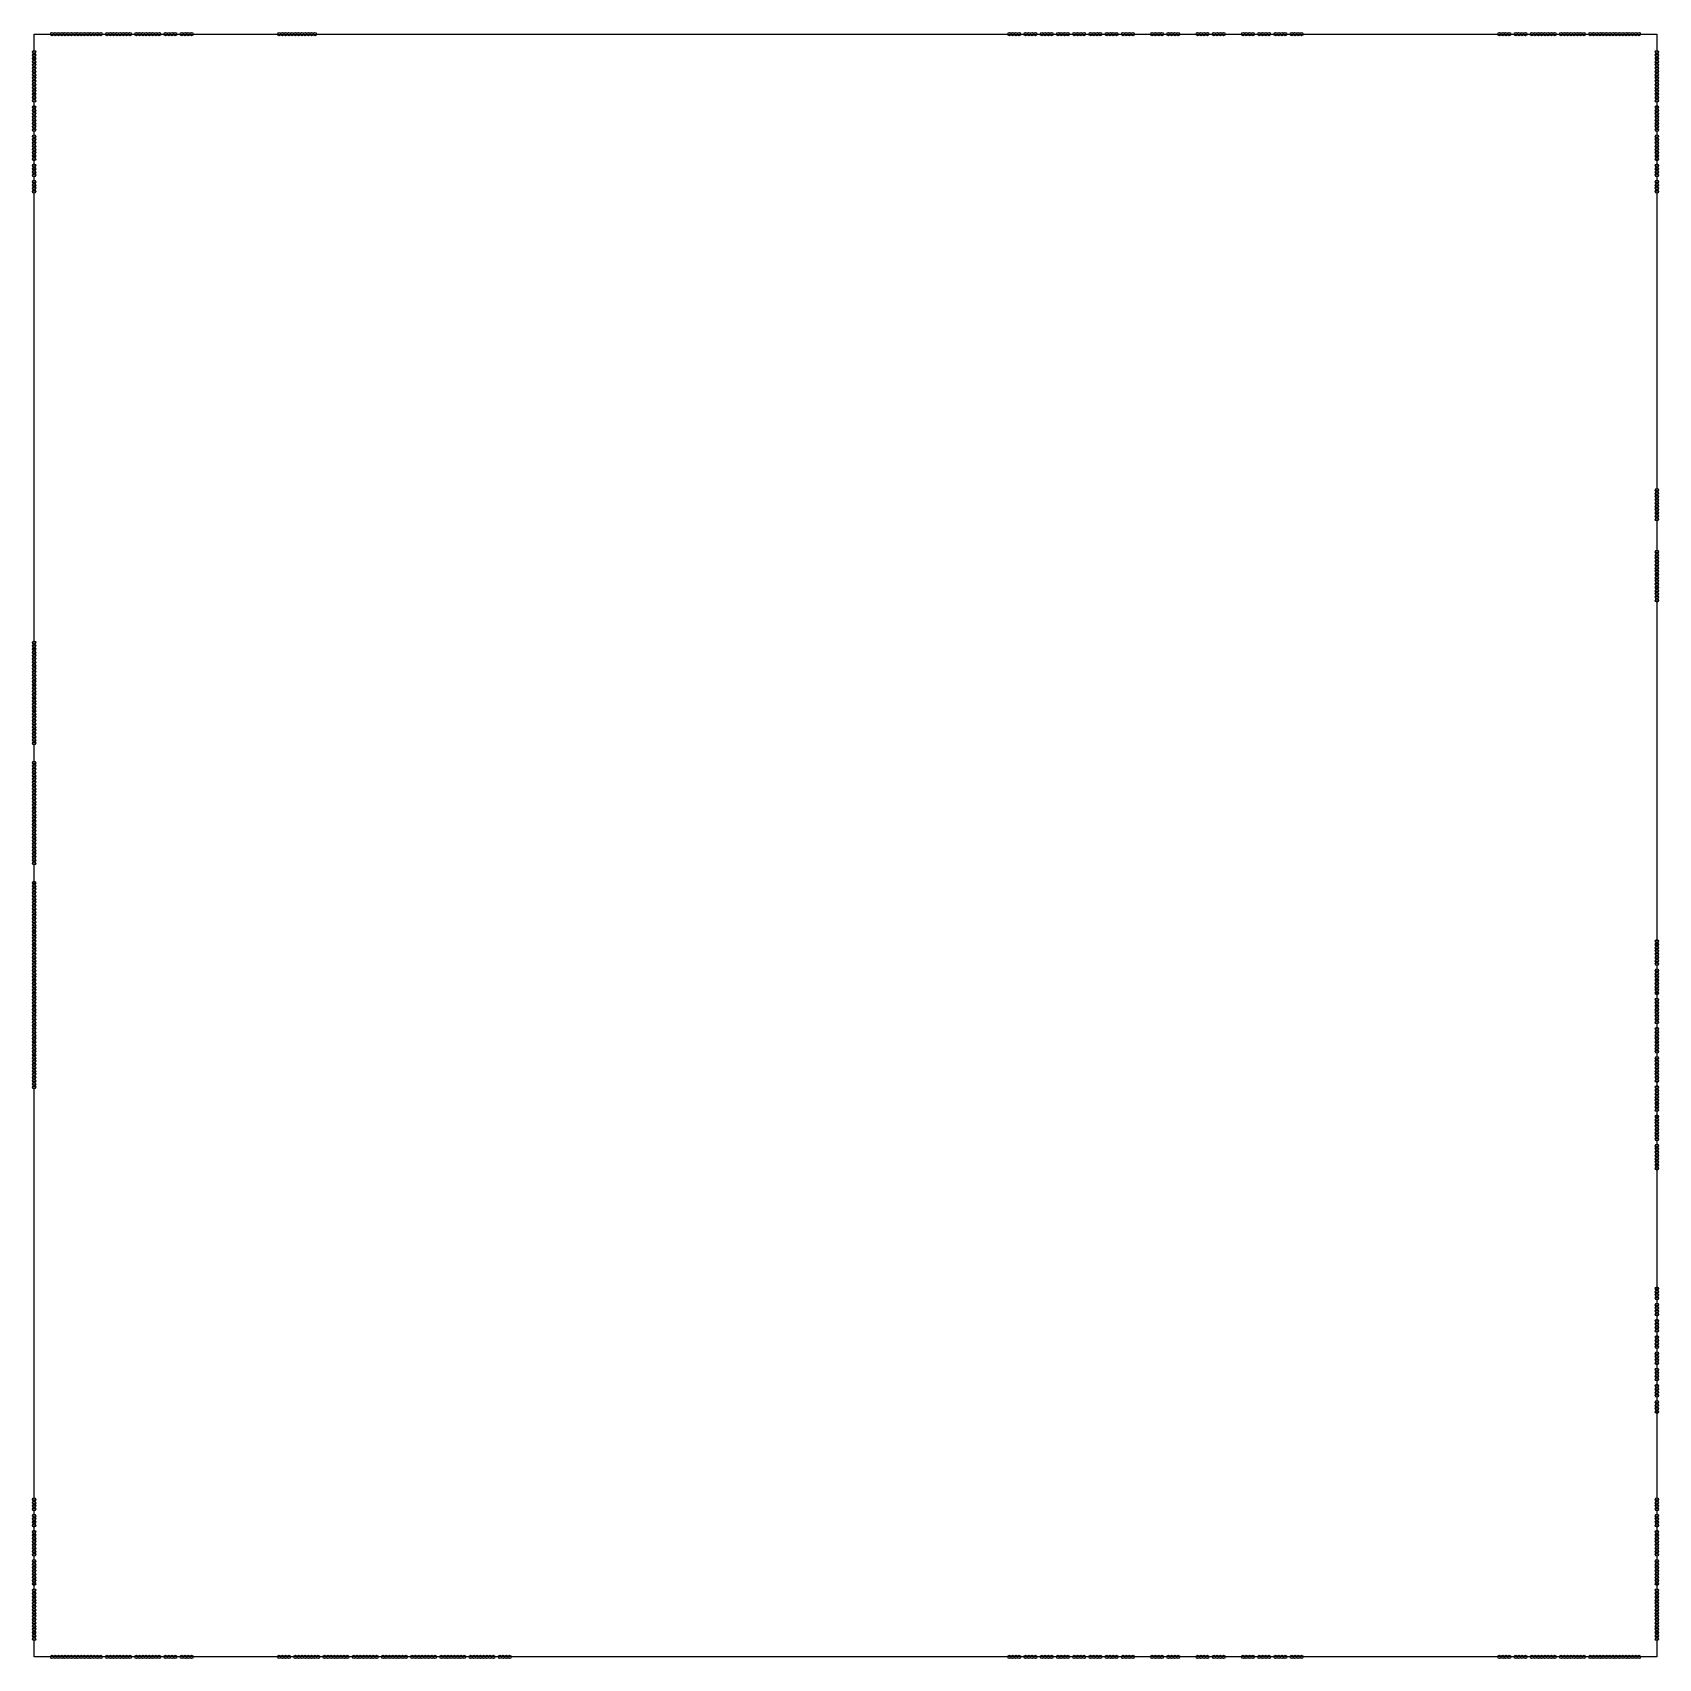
# Model space of a CAD drawing. Header units: metres. Extents: x -2 to 2002, y -2 to 2002.
import ezdxf

# ---------------------------------------------------------------- set-up
doc = ezdxf.new("R2010")
doc.units = ezdxf.units.M

# ---------------------------------------------------------------- blocks, each defined once
blk = doc.blocks.new('EE1_BEG_00')
blk.add_circle((0, 0), 2)
blk = doc.blocks.new('EE1_BEG_01')
blk.add_circle((0, 0), 2)
blk = doc.blocks.new('EE1_BEG_02')
blk.add_circle((0, 0), 2)
blk = doc.blocks.new('EE1_BEG_03')
blk.add_circle((0, 0), 2)
blk = doc.blocks.new('EE1_BEG_04')
blk.add_circle((0, 0), 2)
blk = doc.blocks.new('EE1_BEG_05')
blk.add_circle((0, 0), 2)
blk = doc.blocks.new('EE1_BEG_06')
blk.add_circle((0, 0), 2)
blk = doc.blocks.new('EE1_BEG_07')
blk.add_circle((0, 0), 2)
blk = doc.blocks.new('EE1_BEG_08')
blk.add_circle((0, 0), 2)
blk = doc.blocks.new('EE1_BEG_09')
blk.add_circle((0, 0), 2)
blk = doc.blocks.new('EE1_BEG_10')
blk.add_circle((0, 0), 2)
blk = doc.blocks.new('EE1_BEG_11')
blk.add_circle((0, 0), 2)
blk = doc.blocks.new('EE1_BEG_12')
blk.add_circle((0, 0), 2)
blk = doc.blocks.new('EE1_BEG_13')
blk.add_circle((0, 0), 2)
blk = doc.blocks.new('EE1_BEG_14')
blk.add_circle((0, 0), 2)
blk = doc.blocks.new('EE1_BEG_15')
blk.add_circle((0, 0), 2)
blk = doc.blocks.new('EE2_BEG_00')
blk.add_circle((0, 0), 2)
blk = doc.blocks.new('EE2_BEG_01')
blk.add_circle((0, 0), 2)
blk = doc.blocks.new('EE2_BEG_02')
blk.add_circle((0, 0), 2)
blk = doc.blocks.new('EE2_BEG_03')
blk.add_circle((0, 0), 2)
blk = doc.blocks.new('EE2_BEG_04')
blk.add_circle((0, 0), 2)
blk = doc.blocks.new('EE2_BEG_05')
blk.add_circle((0, 0), 2)
blk = doc.blocks.new('EE2_BEG_06')
blk.add_circle((0, 0), 2)
blk = doc.blocks.new('EE2_BEG_07')
blk.add_circle((0, 0), 2)
blk = doc.blocks.new('EE4_BEG_00')
blk.add_circle((0, 0), 2)
blk = doc.blocks.new('EE4_BEG_01')
blk.add_circle((0, 0), 2)
blk = doc.blocks.new('EE4_BEG_02')
blk.add_circle((0, 0), 2)
blk = doc.blocks.new('EE4_BEG_03')
blk.add_circle((0, 0), 2)
blk = doc.blocks.new('EE4_BEG_04')
blk.add_circle((0, 0), 2)
blk = doc.blocks.new('EE4_BEG_05')
blk.add_circle((0, 0), 2)
blk = doc.blocks.new('EE4_BEG_06')
blk.add_circle((0, 0), 2)
blk = doc.blocks.new('EE4_BEG_07')
blk.add_circle((0, 0), 2)
blk = doc.blocks.new('EE6_BEG_00')
blk.add_circle((0, 0), 2)
blk = doc.blocks.new('EE6_BEG_01')
blk.add_circle((0, 0), 2)
blk = doc.blocks.new('EE6_BEG_02')
blk.add_circle((0, 0), 2)
blk = doc.blocks.new('EE6_BEG_03')
blk.add_circle((0, 0), 2)
blk = doc.blocks.new('EE12_BEG_04')
blk.add_circle((0, 0), 2)
blk = doc.blocks.new('EE12_BEG_05')
blk.add_circle((0, 0), 2)
blk = doc.blocks.new('EE12_BEG_06')
blk.add_circle((0, 0), 2)
blk = doc.blocks.new('EE12_BEG_07')
blk.add_circle((0, 0), 2)
blk = doc.blocks.new('EE1_END_00')
blk.add_circle((0, 0), 2)
blk = doc.blocks.new('EE1_END_01')
blk.add_circle((0, 0), 2)
blk = doc.blocks.new('EE1_END_02')
blk.add_circle((0, 0), 2)
blk = doc.blocks.new('EE1_END_03')
blk.add_circle((0, 0), 2)
blk = doc.blocks.new('EE1_END_04')
blk.add_circle((0, 0), 2)
blk = doc.blocks.new('EE1_END_05')
blk.add_circle((0, 0), 2)
blk = doc.blocks.new('EE1_END_06')
blk.add_circle((0, 0), 2)
blk = doc.blocks.new('EE1_END_07')
blk.add_circle((0, 0), 2)
blk = doc.blocks.new('EE1_END_08')
blk.add_circle((0, 0), 2)
blk = doc.blocks.new('EE1_END_09')
blk.add_circle((0, 0), 2)
blk = doc.blocks.new('EE1_END_10')
blk.add_circle((0, 0), 2)
blk = doc.blocks.new('EE1_END_11')
blk.add_circle((0, 0), 2)
blk = doc.blocks.new('EE1_END_12')
blk.add_circle((0, 0), 2)
blk = doc.blocks.new('EE1_END_13')
blk.add_circle((0, 0), 2)
blk = doc.blocks.new('EE1_END_14')
blk.add_circle((0, 0), 2)
blk = doc.blocks.new('EE1_END_15')
blk.add_circle((0, 0), 2)
blk = doc.blocks.new('EE2_END_00')
blk.add_circle((0, 0), 2)
blk = doc.blocks.new('EE2_END_01')
blk.add_circle((0, 0), 2)
blk = doc.blocks.new('EE2_END_02')
blk.add_circle((0, 0), 2)
blk = doc.blocks.new('EE2_END_03')
blk.add_circle((0, 0), 2)
blk = doc.blocks.new('EE2_END_04')
blk.add_circle((0, 0), 2)
blk = doc.blocks.new('EE2_END_05')
blk.add_circle((0, 0), 2)
blk = doc.blocks.new('EE2_END_06')
blk.add_circle((0, 0), 2)
blk = doc.blocks.new('EE2_END_07')
blk.add_circle((0, 0), 2)
blk = doc.blocks.new('EE4_END_00')
blk.add_circle((0, 0), 2)
blk = doc.blocks.new('EE4_END_01')
blk.add_circle((0, 0), 2)
blk = doc.blocks.new('EE4_END_02')
blk.add_circle((0, 0), 2)
blk = doc.blocks.new('EE4_END_03')
blk.add_circle((0, 0), 2)
blk = doc.blocks.new('EE4_END_04')
blk.add_circle((0, 0), 2)
blk = doc.blocks.new('EE4_END_05')
blk.add_circle((0, 0), 2)
blk = doc.blocks.new('EE4_END_06')
blk.add_circle((0, 0), 2)
blk = doc.blocks.new('EE4_END_07')
blk.add_circle((0, 0), 2)
blk = doc.blocks.new('EE6_END_00')
blk.add_circle((0, 0), 2)
blk = doc.blocks.new('EE6_END_01')
blk.add_circle((0, 0), 2)
blk = doc.blocks.new('EE6_END_02')
blk.add_circle((0, 0), 2)
blk = doc.blocks.new('EE6_END_03')
blk.add_circle((0, 0), 2)
blk = doc.blocks.new('EE12_END_04')
blk.add_circle((0, 0), 2)
blk = doc.blocks.new('EE12_END_05')
blk.add_circle((0, 0), 2)
blk = doc.blocks.new('EE12_END_06')
blk.add_circle((0, 0), 2)
blk = doc.blocks.new('EE12_END_07')
blk.add_circle((0, 0), 2)
blk = doc.blocks.new('WW1_BEG_00')
blk.add_circle((0, 0), 2)
blk = doc.blocks.new('WW1_BEG_01')
blk.add_circle((0, 0), 2)
blk = doc.blocks.new('WW1_BEG_02')
blk.add_circle((0, 0), 2)
blk = doc.blocks.new('WW1_BEG_03')
blk.add_circle((0, 0), 2)
blk = doc.blocks.new('WW1_BEG_04')
blk.add_circle((0, 0), 2)
blk = doc.blocks.new('WW1_BEG_05')
blk.add_circle((0, 0), 2)
blk = doc.blocks.new('WW1_BEG_06')
blk.add_circle((0, 0), 2)
blk = doc.blocks.new('WW1_BEG_07')
blk.add_circle((0, 0), 2)
blk = doc.blocks.new('WW1_BEG_08')
blk.add_circle((0, 0), 2)
blk = doc.blocks.new('WW1_BEG_09')
blk.add_circle((0, 0), 2)
blk = doc.blocks.new('WW1_BEG_10')
blk.add_circle((0, 0), 2)
blk = doc.blocks.new('WW1_BEG_11')
blk.add_circle((0, 0), 2)
blk = doc.blocks.new('WW1_BEG_12')
blk.add_circle((0, 0), 2)
blk = doc.blocks.new('WW1_BEG_13')
blk.add_circle((0, 0), 2)
blk = doc.blocks.new('WW1_BEG_14')
blk.add_circle((0, 0), 2)
blk = doc.blocks.new('WW1_BEG_15')
blk.add_circle((0, 0), 2)
blk = doc.blocks.new('WW2_BEG_00')
blk.add_circle((0, 0), 2)
blk = doc.blocks.new('WW2_BEG_01')
blk.add_circle((0, 0), 2)
blk = doc.blocks.new('WW2_BEG_02')
blk.add_circle((0, 0), 2)
blk = doc.blocks.new('WW2_BEG_03')
blk.add_circle((0, 0), 2)
blk = doc.blocks.new('WW2_BEG_04')
blk.add_circle((0, 0), 2)
blk = doc.blocks.new('WW2_BEG_05')
blk.add_circle((0, 0), 2)
blk = doc.blocks.new('WW2_BEG_06')
blk.add_circle((0, 0), 2)
blk = doc.blocks.new('WW2_BEG_07')
blk.add_circle((0, 0), 2)
blk = doc.blocks.new('WW4_BEG_00')
blk.add_circle((0, 0), 2)
blk = doc.blocks.new('WW4_BEG_01')
blk.add_circle((0, 0), 2)
blk = doc.blocks.new('WW4_BEG_02')
blk.add_circle((0, 0), 2)
blk = doc.blocks.new('WW4_BEG_03')
blk.add_circle((0, 0), 2)
blk = doc.blocks.new('WW4_BEG_04')
blk.add_circle((0, 0), 2)
blk = doc.blocks.new('WW4_BEG_05')
blk.add_circle((0, 0), 2)
blk = doc.blocks.new('WW4_BEG_06')
blk.add_circle((0, 0), 2)
blk = doc.blocks.new('WW4_BEG_07')
blk.add_circle((0, 0), 2)
blk = doc.blocks.new('WW6_BEG_00')
blk.add_circle((0, 0), 2)
blk = doc.blocks.new('WW6_BEG_01')
blk.add_circle((0, 0), 2)
blk = doc.blocks.new('WW6_BEG_02')
blk.add_circle((0, 0), 2)
blk = doc.blocks.new('WW6_BEG_03')
blk.add_circle((0, 0), 2)
blk = doc.blocks.new('WW12_BEG_04')
blk.add_circle((0, 0), 2)
blk = doc.blocks.new('WW12_BEG_05')
blk.add_circle((0, 0), 2)
blk = doc.blocks.new('WW12_BEG_06')
blk.add_circle((0, 0), 2)
blk = doc.blocks.new('WW12_BEG_07')
blk.add_circle((0, 0), 2)
blk = doc.blocks.new('WW1_END_00')
blk.add_circle((0, 0), 2)
blk = doc.blocks.new('WW1_END_01')
blk.add_circle((0, 0), 2)
blk = doc.blocks.new('WW1_END_02')
blk.add_circle((0, 0), 2)
blk = doc.blocks.new('WW1_END_03')
blk.add_circle((0, 0), 2)
blk = doc.blocks.new('WW1_END_04')
blk.add_circle((0, 0), 2)
blk = doc.blocks.new('WW1_END_05')
blk.add_circle((0, 0), 2)
blk = doc.blocks.new('WW1_END_06')
blk.add_circle((0, 0), 2)
blk = doc.blocks.new('WW1_END_07')
blk.add_circle((0, 0), 2)
blk = doc.blocks.new('WW1_END_08')
blk.add_circle((0, 0), 2)
blk = doc.blocks.new('WW1_END_09')
blk.add_circle((0, 0), 2)
blk = doc.blocks.new('WW1_END_10')
blk.add_circle((0, 0), 2)
blk = doc.blocks.new('WW1_END_11')
blk.add_circle((0, 0), 2)
blk = doc.blocks.new('WW1_END_12')
blk.add_circle((0, 0), 2)
blk = doc.blocks.new('WW1_END_13')
blk.add_circle((0, 0), 2)
blk = doc.blocks.new('WW1_END_14')
blk.add_circle((0, 0), 2)
blk = doc.blocks.new('WW1_END_15')
blk.add_circle((0, 0), 2)
blk = doc.blocks.new('WW2_END_00')
blk.add_circle((0, 0), 2)
blk = doc.blocks.new('WW2_END_01')
blk.add_circle((0, 0), 2)
blk = doc.blocks.new('WW2_END_02')
blk.add_circle((0, 0), 2)
blk = doc.blocks.new('WW2_END_03')
blk.add_circle((0, 0), 2)
blk = doc.blocks.new('WW2_END_04')
blk.add_circle((0, 0), 2)
blk = doc.blocks.new('WW2_END_05')
blk.add_circle((0, 0), 2)
blk = doc.blocks.new('WW2_END_06')
blk.add_circle((0, 0), 2)
blk = doc.blocks.new('WW2_END_07')
blk.add_circle((0, 0), 2)
blk = doc.blocks.new('WW4_END_00')
blk.add_circle((0, 0), 2)
blk = doc.blocks.new('WW4_END_01')
blk.add_circle((0, 0), 2)
blk = doc.blocks.new('WW4_END_02')
blk.add_circle((0, 0), 2)
blk = doc.blocks.new('WW4_END_03')
blk.add_circle((0, 0), 2)
blk = doc.blocks.new('WW4_END_04')
blk.add_circle((0, 0), 2)
blk = doc.blocks.new('WW4_END_05')
blk.add_circle((0, 0), 2)
blk = doc.blocks.new('WW4_END_06')
blk.add_circle((0, 0), 2)
blk = doc.blocks.new('WW4_END_07')
blk.add_circle((0, 0), 2)
blk = doc.blocks.new('WW6_END_00')
blk.add_circle((0, 0), 2)
blk = doc.blocks.new('WW6_END_01')
blk.add_circle((0, 0), 2)
blk = doc.blocks.new('WW6_END_02')
blk.add_circle((0, 0), 2)
blk = doc.blocks.new('WW6_END_03')
blk.add_circle((0, 0), 2)
blk = doc.blocks.new('WW12_END_04')
blk.add_circle((0, 0), 2)
blk = doc.blocks.new('WW12_END_05')
blk.add_circle((0, 0), 2)
blk = doc.blocks.new('WW12_END_06')
blk.add_circle((0, 0), 2)
blk = doc.blocks.new('WW12_END_07')
blk.add_circle((0, 0), 2)
blk = doc.blocks.new('NN1_BEG_00')
blk.add_circle((0, 0), 2)
blk = doc.blocks.new('NN1_BEG_01')
blk.add_circle((0, 0), 2)
blk = doc.blocks.new('NN1_BEG_02')
blk.add_circle((0, 0), 2)
blk = doc.blocks.new('NN1_BEG_03')
blk.add_circle((0, 0), 2)
blk = doc.blocks.new('NN1_BEG_04')
blk.add_circle((0, 0), 2)
blk = doc.blocks.new('NN1_BEG_05')
blk.add_circle((0, 0), 2)
blk = doc.blocks.new('NN1_BEG_06')
blk.add_circle((0, 0), 2)
blk = doc.blocks.new('NN1_BEG_07')
blk.add_circle((0, 0), 2)
blk = doc.blocks.new('NN1_BEG_08')
blk.add_circle((0, 0), 2)
blk = doc.blocks.new('NN1_BEG_09')
blk.add_circle((0, 0), 2)
blk = doc.blocks.new('NN1_BEG_10')
blk.add_circle((0, 0), 2)
blk = doc.blocks.new('NN1_BEG_11')
blk.add_circle((0, 0), 2)
blk = doc.blocks.new('NN1_BEG_12')
blk.add_circle((0, 0), 2)
blk = doc.blocks.new('NN1_BEG_13')
blk.add_circle((0, 0), 2)
blk = doc.blocks.new('NN1_BEG_14')
blk.add_circle((0, 0), 2)
blk = doc.blocks.new('NN1_BEG_15')
blk.add_circle((0, 0), 2)
blk = doc.blocks.new('NN2_BEG_00')
blk.add_circle((0, 0), 2)
blk = doc.blocks.new('NN2_BEG_01')
blk.add_circle((0, 0), 2)
blk = doc.blocks.new('NN2_BEG_02')
blk.add_circle((0, 0), 2)
blk = doc.blocks.new('NN2_BEG_03')
blk.add_circle((0, 0), 2)
blk = doc.blocks.new('NN2_BEG_04')
blk.add_circle((0, 0), 2)
blk = doc.blocks.new('NN2_BEG_05')
blk.add_circle((0, 0), 2)
blk = doc.blocks.new('NN2_BEG_06')
blk.add_circle((0, 0), 2)
blk = doc.blocks.new('NN2_BEG_07')
blk.add_circle((0, 0), 2)
blk = doc.blocks.new('NN4_BEG_00')
blk.add_circle((0, 0), 2)
blk = doc.blocks.new('NN4_BEG_01')
blk.add_circle((0, 0), 2)
blk = doc.blocks.new('NN4_BEG_02')
blk.add_circle((0, 0), 2)
blk = doc.blocks.new('NN4_BEG_03')
blk.add_circle((0, 0), 2)
blk = doc.blocks.new('NN4_BEG_04')
blk.add_circle((0, 0), 2)
blk = doc.blocks.new('NN4_BEG_05')
blk.add_circle((0, 0), 2)
blk = doc.blocks.new('NN4_BEG_06')
blk.add_circle((0, 0), 2)
blk = doc.blocks.new('NN4_BEG_07')
blk.add_circle((0, 0), 2)
blk = doc.blocks.new('NN6_BEG_00')
blk.add_circle((0, 0), 2)
blk = doc.blocks.new('NN6_BEG_01')
blk.add_circle((0, 0), 2)
blk = doc.blocks.new('NN6_BEG_02')
blk.add_circle((0, 0), 2)
blk = doc.blocks.new('NN6_BEG_03')
blk.add_circle((0, 0), 2)
blk = doc.blocks.new('NN12_BEG_04')
blk.add_circle((0, 0), 2)
blk = doc.blocks.new('NN12_BEG_05')
blk.add_circle((0, 0), 2)
blk = doc.blocks.new('NN12_BEG_06')
blk.add_circle((0, 0), 2)
blk = doc.blocks.new('NN12_BEG_07')
blk.add_circle((0, 0), 2)
blk = doc.blocks.new('NN1_END_00')
blk.add_circle((0, 0), 2)
blk = doc.blocks.new('NN1_END_01')
blk.add_circle((0, 0), 2)
blk = doc.blocks.new('NN1_END_02')
blk.add_circle((0, 0), 2)
blk = doc.blocks.new('NN1_END_03')
blk.add_circle((0, 0), 2)
blk = doc.blocks.new('NN1_END_04')
blk.add_circle((0, 0), 2)
blk = doc.blocks.new('NN1_END_05')
blk.add_circle((0, 0), 2)
blk = doc.blocks.new('NN1_END_06')
blk.add_circle((0, 0), 2)
blk = doc.blocks.new('NN1_END_07')
blk.add_circle((0, 0), 2)
blk = doc.blocks.new('NN1_END_08')
blk.add_circle((0, 0), 2)
blk = doc.blocks.new('NN1_END_09')
blk.add_circle((0, 0), 2)
blk = doc.blocks.new('NN1_END_10')
blk.add_circle((0, 0), 2)
blk = doc.blocks.new('NN1_END_11')
blk.add_circle((0, 0), 2)
blk = doc.blocks.new('NN1_END_12')
blk.add_circle((0, 0), 2)
blk = doc.blocks.new('NN1_END_13')
blk.add_circle((0, 0), 2)
blk = doc.blocks.new('NN1_END_14')
blk.add_circle((0, 0), 2)
blk = doc.blocks.new('NN1_END_15')
blk.add_circle((0, 0), 2)
blk = doc.blocks.new('NN2_END_00')
blk.add_circle((0, 0), 2)
blk = doc.blocks.new('NN2_END_01')
blk.add_circle((0, 0), 2)
blk = doc.blocks.new('NN2_END_02')
blk.add_circle((0, 0), 2)
blk = doc.blocks.new('NN2_END_03')
blk.add_circle((0, 0), 2)
blk = doc.blocks.new('NN2_END_04')
blk.add_circle((0, 0), 2)
blk = doc.blocks.new('NN2_END_05')
blk.add_circle((0, 0), 2)
blk = doc.blocks.new('NN2_END_06')
blk.add_circle((0, 0), 2)
blk = doc.blocks.new('NN2_END_07')
blk.add_circle((0, 0), 2)
blk = doc.blocks.new('NN4_END_00')
blk.add_circle((0, 0), 2)
blk = doc.blocks.new('NN4_END_01')
blk.add_circle((0, 0), 2)
blk = doc.blocks.new('NN4_END_02')
blk.add_circle((0, 0), 2)
blk = doc.blocks.new('NN4_END_03')
blk.add_circle((0, 0), 2)
blk = doc.blocks.new('NN4_END_04')
blk.add_circle((0, 0), 2)
blk = doc.blocks.new('NN4_END_05')
blk.add_circle((0, 0), 2)
blk = doc.blocks.new('NN4_END_06')
blk.add_circle((0, 0), 2)
blk = doc.blocks.new('NN4_END_07')
blk.add_circle((0, 0), 2)
blk = doc.blocks.new('NN6_END_00')
blk.add_circle((0, 0), 2)
blk = doc.blocks.new('NN6_END_01')
blk.add_circle((0, 0), 2)
blk = doc.blocks.new('NN6_END_02')
blk.add_circle((0, 0), 2)
blk = doc.blocks.new('NN6_END_03')
blk.add_circle((0, 0), 2)
blk = doc.blocks.new('NN12_END_04')
blk.add_circle((0, 0), 2)
blk = doc.blocks.new('NN12_END_05')
blk.add_circle((0, 0), 2)
blk = doc.blocks.new('NN12_END_06')
blk.add_circle((0, 0), 2)
blk = doc.blocks.new('NN12_END_07')
blk.add_circle((0, 0), 2)
blk = doc.blocks.new('SS1_BEG_00')
blk.add_circle((0, 0), 2)
blk = doc.blocks.new('SS1_BEG_01')
blk.add_circle((0, 0), 2)
blk = doc.blocks.new('SS1_BEG_02')
blk.add_circle((0, 0), 2)
blk = doc.blocks.new('SS1_BEG_03')
blk.add_circle((0, 0), 2)
blk = doc.blocks.new('SS1_BEG_04')
blk.add_circle((0, 0), 2)
blk = doc.blocks.new('SS1_BEG_05')
blk.add_circle((0, 0), 2)
blk = doc.blocks.new('SS1_BEG_06')
blk.add_circle((0, 0), 2)
blk = doc.blocks.new('SS1_BEG_07')
blk.add_circle((0, 0), 2)
blk = doc.blocks.new('SS1_BEG_08')
blk.add_circle((0, 0), 2)
blk = doc.blocks.new('SS1_BEG_09')
blk.add_circle((0, 0), 2)
blk = doc.blocks.new('SS1_BEG_10')
blk.add_circle((0, 0), 2)
blk = doc.blocks.new('SS1_BEG_11')
blk.add_circle((0, 0), 2)
blk = doc.blocks.new('SS1_BEG_12')
blk.add_circle((0, 0), 2)
blk = doc.blocks.new('SS1_BEG_13')
blk.add_circle((0, 0), 2)
blk = doc.blocks.new('SS1_BEG_14')
blk.add_circle((0, 0), 2)
blk = doc.blocks.new('SS1_BEG_15')
blk.add_circle((0, 0), 2)
blk = doc.blocks.new('SS2_BEG_00')
blk.add_circle((0, 0), 2)
blk = doc.blocks.new('SS2_BEG_01')
blk.add_circle((0, 0), 2)
blk = doc.blocks.new('SS2_BEG_02')
blk.add_circle((0, 0), 2)
blk = doc.blocks.new('SS2_BEG_03')
blk.add_circle((0, 0), 2)
blk = doc.blocks.new('SS2_BEG_04')
blk.add_circle((0, 0), 2)
blk = doc.blocks.new('SS2_BEG_05')
blk.add_circle((0, 0), 2)
blk = doc.blocks.new('SS2_BEG_06')
blk.add_circle((0, 0), 2)
blk = doc.blocks.new('SS2_BEG_07')
blk.add_circle((0, 0), 2)
blk = doc.blocks.new('SS4_BEG_00')
blk.add_circle((0, 0), 2)
blk = doc.blocks.new('SS4_BEG_01')
blk.add_circle((0, 0), 2)
blk = doc.blocks.new('SS4_BEG_02')
blk.add_circle((0, 0), 2)
blk = doc.blocks.new('SS4_BEG_03')
blk.add_circle((0, 0), 2)
blk = doc.blocks.new('SS4_BEG_04')
blk.add_circle((0, 0), 2)
blk = doc.blocks.new('SS4_BEG_05')
blk.add_circle((0, 0), 2)
blk = doc.blocks.new('SS4_BEG_06')
blk.add_circle((0, 0), 2)
blk = doc.blocks.new('SS4_BEG_07')
blk.add_circle((0, 0), 2)
blk = doc.blocks.new('SS6_BEG_00')
blk.add_circle((0, 0), 2)
blk = doc.blocks.new('SS6_BEG_01')
blk.add_circle((0, 0), 2)
blk = doc.blocks.new('SS6_BEG_02')
blk.add_circle((0, 0), 2)
blk = doc.blocks.new('SS6_BEG_03')
blk.add_circle((0, 0), 2)
blk = doc.blocks.new('SS12_BEG_04')
blk.add_circle((0, 0), 2)
blk = doc.blocks.new('SS12_BEG_05')
blk.add_circle((0, 0), 2)
blk = doc.blocks.new('SS12_BEG_06')
blk.add_circle((0, 0), 2)
blk = doc.blocks.new('SS12_BEG_07')
blk.add_circle((0, 0), 2)
blk = doc.blocks.new('SS1_END_00')
blk.add_circle((0, 0), 2)
blk = doc.blocks.new('SS1_END_01')
blk.add_circle((0, 0), 2)
blk = doc.blocks.new('SS1_END_02')
blk.add_circle((0, 0), 2)
blk = doc.blocks.new('SS1_END_03')
blk.add_circle((0, 0), 2)
blk = doc.blocks.new('SS1_END_04')
blk.add_circle((0, 0), 2)
blk = doc.blocks.new('SS1_END_05')
blk.add_circle((0, 0), 2)
blk = doc.blocks.new('SS1_END_06')
blk.add_circle((0, 0), 2)
blk = doc.blocks.new('SS1_END_07')
blk.add_circle((0, 0), 2)
blk = doc.blocks.new('SS1_END_08')
blk.add_circle((0, 0), 2)
blk = doc.blocks.new('SS1_END_09')
blk.add_circle((0, 0), 2)
blk = doc.blocks.new('SS1_END_10')
blk.add_circle((0, 0), 2)
blk = doc.blocks.new('SS1_END_11')
blk.add_circle((0, 0), 2)
blk = doc.blocks.new('SS1_END_12')
blk.add_circle((0, 0), 2)
blk = doc.blocks.new('SS1_END_13')
blk.add_circle((0, 0), 2)
blk = doc.blocks.new('SS1_END_14')
blk.add_circle((0, 0), 2)
blk = doc.blocks.new('SS1_END_15')
blk.add_circle((0, 0), 2)
blk = doc.blocks.new('SS2_END_00')
blk.add_circle((0, 0), 2)
blk = doc.blocks.new('SS2_END_01')
blk.add_circle((0, 0), 2)
blk = doc.blocks.new('SS2_END_02')
blk.add_circle((0, 0), 2)
blk = doc.blocks.new('SS2_END_03')
blk.add_circle((0, 0), 2)
blk = doc.blocks.new('SS2_END_04')
blk.add_circle((0, 0), 2)
blk = doc.blocks.new('SS2_END_05')
blk.add_circle((0, 0), 2)
blk = doc.blocks.new('SS2_END_06')
blk.add_circle((0, 0), 2)
blk = doc.blocks.new('SS2_END_07')
blk.add_circle((0, 0), 2)
blk = doc.blocks.new('SS4_END_00')
blk.add_circle((0, 0), 2)
blk = doc.blocks.new('SS4_END_01')
blk.add_circle((0, 0), 2)
blk = doc.blocks.new('SS4_END_02')
blk.add_circle((0, 0), 2)
blk = doc.blocks.new('SS4_END_03')
blk.add_circle((0, 0), 2)
blk = doc.blocks.new('SS4_END_04')
blk.add_circle((0, 0), 2)
blk = doc.blocks.new('SS4_END_05')
blk.add_circle((0, 0), 2)
blk = doc.blocks.new('SS4_END_06')
blk.add_circle((0, 0), 2)
blk = doc.blocks.new('SS4_END_07')
blk.add_circle((0, 0), 2)
blk = doc.blocks.new('SS6_END_00')
blk.add_circle((0, 0), 2)
blk = doc.blocks.new('SS6_END_01')
blk.add_circle((0, 0), 2)
blk = doc.blocks.new('SS6_END_02')
blk.add_circle((0, 0), 2)
blk = doc.blocks.new('SS6_END_03')
blk.add_circle((0, 0), 2)
blk = doc.blocks.new('SS12_END_04')
blk.add_circle((0, 0), 2)
blk = doc.blocks.new('SS12_END_05')
blk.add_circle((0, 0), 2)
blk = doc.blocks.new('SS12_END_06')
blk.add_circle((0, 0), 2)
blk = doc.blocks.new('SS12_END_07')
blk.add_circle((0, 0), 2)
blk = doc.blocks.new('CLB_GlbCtrlInp[0]')
blk.add_circle((0, 0), 2)
blk = doc.blocks.new('CLB_GlbCtrlInp[1]')
blk.add_circle((0, 0), 2)
blk = doc.blocks.new('CLB_GlbCtrlInp[2]')
blk.add_circle((0, 0), 2)
blk = doc.blocks.new('CLB_GlbCtrlInp[3]')
blk.add_circle((0, 0), 2)
blk = doc.blocks.new('CLB_GlbCtrlInp[4]')
blk.add_circle((0, 0), 2)
blk = doc.blocks.new('CLB_GlbCtrlInp[5]')
blk.add_circle((0, 0), 2)
blk = doc.blocks.new('CLB_GlbCtrlInp[6]')
blk.add_circle((0, 0), 2)
blk = doc.blocks.new('CLB_GlbCtrlInp[7]')
blk.add_circle((0, 0), 2)
blk = doc.blocks.new('CLB_GlbCtrlInp[8]')
blk.add_circle((0, 0), 2)
blk = doc.blocks.new('CLB_GlbCtrlInp[9]')
blk.add_circle((0, 0), 2)
blk = doc.blocks.new('CLB_GlbCtrlInp[10]')
blk.add_circle((0, 0), 2)
blk = doc.blocks.new('CLB_GlbCtrlInp[11]')
blk.add_circle((0, 0), 2)
blk = doc.blocks.new('PRE_INP_FIN_00')
blk.add_circle((0, 0), 2)
blk = doc.blocks.new('PRE_INP_FIN_01')
blk.add_circle((0, 0), 2)
blk = doc.blocks.new('PRE_INP_FIN_02')
blk.add_circle((0, 0), 2)
blk = doc.blocks.new('PRE_INP_FIN_03')
blk.add_circle((0, 0), 2)
blk = doc.blocks.new('POST_INP_FIN_12')
blk.add_circle((0, 0), 2)
blk = doc.blocks.new('POST_INP_FIN_13')
blk.add_circle((0, 0), 2)
blk = doc.blocks.new('POST_INP_FIN_14')
blk.add_circle((0, 0), 2)
blk = doc.blocks.new('POST_INP_FIN_15')
blk.add_circle((0, 0), 2)
blk = doc.blocks.new('PRE_INP_FIN_16')
blk.add_circle((0, 0), 2)
blk = doc.blocks.new('PRE_INP_FIN_17')
blk.add_circle((0, 0), 2)
blk = doc.blocks.new('PRE_INP_FIN_18')
blk.add_circle((0, 0), 2)
blk = doc.blocks.new('PRE_INP_FIN_19')
blk.add_circle((0, 0), 2)
blk = doc.blocks.new('POST_INP_FIN_28')
blk.add_circle((0, 0), 2)
blk = doc.blocks.new('POST_INP_FIN_29')
blk.add_circle((0, 0), 2)
blk = doc.blocks.new('POST_INP_FIN_30')
blk.add_circle((0, 0), 2)
blk = doc.blocks.new('POST_INP_FIN_31')
blk.add_circle((0, 0), 2)
blk = doc.blocks.new('PRE_INP_FIN_32')
blk.add_circle((0, 0), 2)
blk = doc.blocks.new('PRE_INP_FIN_33')
blk.add_circle((0, 0), 2)
blk = doc.blocks.new('PRE_INP_FIN_34')
blk.add_circle((0, 0), 2)
blk = doc.blocks.new('PRE_INP_FIN_35')
blk.add_circle((0, 0), 2)
blk = doc.blocks.new('POST_INP_FIN_44')
blk.add_circle((0, 0), 2)
blk = doc.blocks.new('POST_INP_FIN_45')
blk.add_circle((0, 0), 2)
blk = doc.blocks.new('POST_INP_FIN_46')
blk.add_circle((0, 0), 2)
blk = doc.blocks.new('POST_INP_FIN_47')
blk.add_circle((0, 0), 2)
blk = doc.blocks.new('PRE_INP_FIN_48')
blk.add_circle((0, 0), 2)
blk = doc.blocks.new('PRE_INP_FIN_49')
blk.add_circle((0, 0), 2)
blk = doc.blocks.new('PRE_INP_FIN_50')
blk.add_circle((0, 0), 2)
blk = doc.blocks.new('PRE_INP_FIN_51')
blk.add_circle((0, 0), 2)
blk = doc.blocks.new('POST_INP_FIN_60')
blk.add_circle((0, 0), 2)
blk = doc.blocks.new('POST_INP_FIN_61')
blk.add_circle((0, 0), 2)
blk = doc.blocks.new('POST_INP_FIN_62')
blk.add_circle((0, 0), 2)
blk = doc.blocks.new('POST_INP_FIN_63')
blk.add_circle((0, 0), 2)
blk = doc.blocks.new('PRE_SWH_LONG_00')
blk.add_circle((0, 0), 2)
blk = doc.blocks.new('PRE_SWH_LONG_01')
blk.add_circle((0, 0), 2)
blk = doc.blocks.new('PRE_SWH_LONG_02')
blk.add_circle((0, 0), 2)
blk = doc.blocks.new('PRE_SWH_LONG_03')
blk.add_circle((0, 0), 2)
blk = doc.blocks.new('POST_SWH_LONG_28')
blk.add_circle((0, 0), 2)
blk = doc.blocks.new('POST_SWH_LONG_29')
blk.add_circle((0, 0), 2)
blk = doc.blocks.new('POST_SWH_LONG_30')
blk.add_circle((0, 0), 2)
blk = doc.blocks.new('POST_SWH_LONG_31')
blk.add_circle((0, 0), 2)
blk = doc.blocks.new('PRE_SWH_MID_00')
blk.add_circle((0, 0), 2)
blk = doc.blocks.new('PRE_SWH_MID_01')
blk.add_circle((0, 0), 2)
blk = doc.blocks.new('PRE_SWH_MID_02')
blk.add_circle((0, 0), 2)
blk = doc.blocks.new('PRE_SWH_MID_03')
blk.add_circle((0, 0), 2)
blk = doc.blocks.new('POST_SWH_MID_28')
blk.add_circle((0, 0), 2)
blk = doc.blocks.new('POST_SWH_MID_29')
blk.add_circle((0, 0), 2)
blk = doc.blocks.new('POST_SWH_MID_30')
blk.add_circle((0, 0), 2)
blk = doc.blocks.new('POST_SWH_MID_31')
blk.add_circle((0, 0), 2)
blk = doc.blocks.new('PRE_SWH_SHORT_00')
blk.add_circle((0, 0), 2)
blk = doc.blocks.new('PRE_SWH_SHORT_01')
blk.add_circle((0, 0), 2)
blk = doc.blocks.new('PRE_SWH_SHORT_02')
blk.add_circle((0, 0), 2)
blk = doc.blocks.new('PRE_SWH_SHORT_03')
blk.add_circle((0, 0), 2)
blk = doc.blocks.new('POST_SWH_SHORT_28')
blk.add_circle((0, 0), 2)
blk = doc.blocks.new('POST_SWH_SHORT_29')
blk.add_circle((0, 0), 2)
blk = doc.blocks.new('POST_SWH_SHORT_30')
blk.add_circle((0, 0), 2)
blk = doc.blocks.new('POST_SWH_SHORT_31')
blk.add_circle((0, 0), 2)
blk = doc.blocks.new('PRE_SWH_SHORT_32')
blk.add_circle((0, 0), 2)
blk = doc.blocks.new('PRE_SWH_SHORT_33')
blk.add_circle((0, 0), 2)
blk = doc.blocks.new('PRE_SWH_SHORT_34')
blk.add_circle((0, 0), 2)
blk = doc.blocks.new('PRE_SWH_SHORT_35')
blk.add_circle((0, 0), 2)
blk = doc.blocks.new('POST_SWH_SHORT_60')
blk.add_circle((0, 0), 2)
blk = doc.blocks.new('POST_SWH_SHORT_61')
blk.add_circle((0, 0), 2)
blk = doc.blocks.new('POST_SWH_SHORT_62')
blk.add_circle((0, 0), 2)
blk = doc.blocks.new('POST_SWH_SHORT_63')
blk.add_circle((0, 0), 2)
blk = doc.blocks.new('INP_FIN_00')
blk.add_circle((0, 0), 2)
blk = doc.blocks.new('INP_FIN_01')
blk.add_circle((0, 0), 2)
blk = doc.blocks.new('INP_FIN_02')
blk.add_circle((0, 0), 2)
blk = doc.blocks.new('INP_FIN_03')
blk.add_circle((0, 0), 2)
blk = doc.blocks.new('INP_FIN_04')
blk.add_circle((0, 0), 2)
blk = doc.blocks.new('INP_FIN_05')
blk.add_circle((0, 0), 2)
blk = doc.blocks.new('INP_FIN_06')
blk.add_circle((0, 0), 2)
blk = doc.blocks.new('INP_FIN_07')
blk.add_circle((0, 0), 2)
blk = doc.blocks.new('INP_FIN_08')
blk.add_circle((0, 0), 2)
blk = doc.blocks.new('INP_FIN_09')
blk.add_circle((0, 0), 2)
blk = doc.blocks.new('INP_FIN_10')
blk.add_circle((0, 0), 2)
blk = doc.blocks.new('INP_FIN_11')
blk.add_circle((0, 0), 2)
blk = doc.blocks.new('INP_FIN_12')
blk.add_circle((0, 0), 2)
blk = doc.blocks.new('INP_FIN_13')
blk.add_circle((0, 0), 2)
blk = doc.blocks.new('INP_FIN_14')
blk.add_circle((0, 0), 2)
blk = doc.blocks.new('INP_FIN_15')
blk.add_circle((0, 0), 2)
blk = doc.blocks.new('INP_FIN_16')
blk.add_circle((0, 0), 2)
blk = doc.blocks.new('INP_FIN_17')
blk.add_circle((0, 0), 2)
blk = doc.blocks.new('INP_FIN_18')
blk.add_circle((0, 0), 2)
blk = doc.blocks.new('INP_FIN_19')
blk.add_circle((0, 0), 2)
blk = doc.blocks.new('INP_FIN_20')
blk.add_circle((0, 0), 2)
blk = doc.blocks.new('INP_FIN_21')
blk.add_circle((0, 0), 2)
blk = doc.blocks.new('INP_FIN_22')
blk.add_circle((0, 0), 2)
blk = doc.blocks.new('INP_FIN_23')
blk.add_circle((0, 0), 2)
blk = doc.blocks.new('INP_FIN_24')
blk.add_circle((0, 0), 2)
blk = doc.blocks.new('INP_FIN_25')
blk.add_circle((0, 0), 2)
blk = doc.blocks.new('INP_FIN_26')
blk.add_circle((0, 0), 2)
blk = doc.blocks.new('INP_FIN_27')
blk.add_circle((0, 0), 2)
blk = doc.blocks.new('INP_FIN_28')
blk.add_circle((0, 0), 2)
blk = doc.blocks.new('INP_FIN_29')
blk.add_circle((0, 0), 2)
blk = doc.blocks.new('INP_FIN_30')
blk.add_circle((0, 0), 2)
blk = doc.blocks.new('INP_FIN_31')
blk.add_circle((0, 0), 2)
blk = doc.blocks.new('INP_FIN_32')
blk.add_circle((0, 0), 2)
blk = doc.blocks.new('INP_FIN_33')
blk.add_circle((0, 0), 2)
blk = doc.blocks.new('INP_FIN_34')
blk.add_circle((0, 0), 2)
blk = doc.blocks.new('INP_FIN_35')
blk.add_circle((0, 0), 2)
blk = doc.blocks.new('INP_FIN_36')
blk.add_circle((0, 0), 2)
blk = doc.blocks.new('INP_FIN_37')
blk.add_circle((0, 0), 2)
blk = doc.blocks.new('INP_FIN_38')
blk.add_circle((0, 0), 2)
blk = doc.blocks.new('INP_FIN_39')
blk.add_circle((0, 0), 2)
blk = doc.blocks.new('INP_FIN_40')
blk.add_circle((0, 0), 2)
blk = doc.blocks.new('INP_FIN_41')
blk.add_circle((0, 0), 2)
blk = doc.blocks.new('INP_FIN_42')
blk.add_circle((0, 0), 2)
blk = doc.blocks.new('INP_FIN_43')
blk.add_circle((0, 0), 2)
blk = doc.blocks.new('INP_FIN_44')
blk.add_circle((0, 0), 2)
blk = doc.blocks.new('INP_FIN_45')
blk.add_circle((0, 0), 2)
blk = doc.blocks.new('INP_FIN_46')
blk.add_circle((0, 0), 2)
blk = doc.blocks.new('INP_FIN_47')
blk.add_circle((0, 0), 2)
blk = doc.blocks.new('INP_FIN_48')
blk.add_circle((0, 0), 2)
blk = doc.blocks.new('INP_FIN_49')
blk.add_circle((0, 0), 2)
blk = doc.blocks.new('INP_FIN_50')
blk.add_circle((0, 0), 2)
blk = doc.blocks.new('INP_FIN_51')
blk.add_circle((0, 0), 2)
blk = doc.blocks.new('INP_FIN_52')
blk.add_circle((0, 0), 2)
blk = doc.blocks.new('INP_FIN_53')
blk.add_circle((0, 0), 2)
blk = doc.blocks.new('INP_FIN_54')
blk.add_circle((0, 0), 2)
blk = doc.blocks.new('INP_FIN_55')
blk.add_circle((0, 0), 2)
blk = doc.blocks.new('INP_FIN_56')
blk.add_circle((0, 0), 2)
blk = doc.blocks.new('INP_FIN_57')
blk.add_circle((0, 0), 2)
blk = doc.blocks.new('INP_FIN_58')
blk.add_circle((0, 0), 2)
blk = doc.blocks.new('INP_FIN_59')
blk.add_circle((0, 0), 2)
blk = doc.blocks.new('INP_FIN_60')
blk.add_circle((0, 0), 2)
blk = doc.blocks.new('INP_FIN_61')
blk.add_circle((0, 0), 2)
blk = doc.blocks.new('INP_FIN_62')
blk.add_circle((0, 0), 2)
blk = doc.blocks.new('INP_FIN_63')
blk.add_circle((0, 0), 2)
blk = doc.blocks.new('POST_INP_FIN_00')
blk.add_circle((0, 0), 2)
blk = doc.blocks.new('POST_INP_FIN_01')
blk.add_circle((0, 0), 2)
blk = doc.blocks.new('POST_INP_FIN_02')
blk.add_circle((0, 0), 2)
blk = doc.blocks.new('POST_INP_FIN_03')
blk.add_circle((0, 0), 2)
blk = doc.blocks.new('PRE_INP_FIN_12')
blk.add_circle((0, 0), 2)
blk = doc.blocks.new('PRE_INP_FIN_13')
blk.add_circle((0, 0), 2)
blk = doc.blocks.new('PRE_INP_FIN_14')
blk.add_circle((0, 0), 2)
blk = doc.blocks.new('PRE_INP_FIN_15')
blk.add_circle((0, 0), 2)
blk = doc.blocks.new('POST_INP_FIN_16')
blk.add_circle((0, 0), 2)
blk = doc.blocks.new('POST_INP_FIN_17')
blk.add_circle((0, 0), 2)
blk = doc.blocks.new('POST_INP_FIN_18')
blk.add_circle((0, 0), 2)
blk = doc.blocks.new('POST_INP_FIN_19')
blk.add_circle((0, 0), 2)
blk = doc.blocks.new('PRE_INP_FIN_28')
blk.add_circle((0, 0), 2)
blk = doc.blocks.new('PRE_INP_FIN_29')
blk.add_circle((0, 0), 2)
blk = doc.blocks.new('PRE_INP_FIN_30')
blk.add_circle((0, 0), 2)
blk = doc.blocks.new('PRE_INP_FIN_31')
blk.add_circle((0, 0), 2)
blk = doc.blocks.new('POST_INP_FIN_32')
blk.add_circle((0, 0), 2)
blk = doc.blocks.new('POST_INP_FIN_33')
blk.add_circle((0, 0), 2)
blk = doc.blocks.new('POST_INP_FIN_34')
blk.add_circle((0, 0), 2)
blk = doc.blocks.new('POST_INP_FIN_35')
blk.add_circle((0, 0), 2)
blk = doc.blocks.new('PRE_INP_FIN_44')
blk.add_circle((0, 0), 2)
blk = doc.blocks.new('PRE_INP_FIN_45')
blk.add_circle((0, 0), 2)
blk = doc.blocks.new('PRE_INP_FIN_46')
blk.add_circle((0, 0), 2)
blk = doc.blocks.new('PRE_INP_FIN_47')
blk.add_circle((0, 0), 2)
blk = doc.blocks.new('POST_INP_FIN_48')
blk.add_circle((0, 0), 2)
blk = doc.blocks.new('POST_INP_FIN_49')
blk.add_circle((0, 0), 2)
blk = doc.blocks.new('POST_INP_FIN_50')
blk.add_circle((0, 0), 2)
blk = doc.blocks.new('POST_INP_FIN_51')
blk.add_circle((0, 0), 2)
blk = doc.blocks.new('PRE_INP_FIN_60')
blk.add_circle((0, 0), 2)
blk = doc.blocks.new('PRE_INP_FIN_61')
blk.add_circle((0, 0), 2)
blk = doc.blocks.new('PRE_INP_FIN_62')
blk.add_circle((0, 0), 2)
blk = doc.blocks.new('PRE_INP_FIN_63')
blk.add_circle((0, 0), 2)
blk = doc.blocks.new('POST_SWH_LONG_00')
blk.add_circle((0, 0), 2)
blk = doc.blocks.new('POST_SWH_LONG_01')
blk.add_circle((0, 0), 2)
blk = doc.blocks.new('POST_SWH_LONG_02')
blk.add_circle((0, 0), 2)
blk = doc.blocks.new('POST_SWH_LONG_03')
blk.add_circle((0, 0), 2)
blk = doc.blocks.new('PRE_SWH_LONG_28')
blk.add_circle((0, 0), 2)
blk = doc.blocks.new('PRE_SWH_LONG_29')
blk.add_circle((0, 0), 2)
blk = doc.blocks.new('PRE_SWH_LONG_30')
blk.add_circle((0, 0), 2)
blk = doc.blocks.new('PRE_SWH_LONG_31')
blk.add_circle((0, 0), 2)
blk = doc.blocks.new('POST_SWH_MID_00')
blk.add_circle((0, 0), 2)
blk = doc.blocks.new('POST_SWH_MID_01')
blk.add_circle((0, 0), 2)
blk = doc.blocks.new('POST_SWH_MID_02')
blk.add_circle((0, 0), 2)
blk = doc.blocks.new('POST_SWH_MID_03')
blk.add_circle((0, 0), 2)
blk = doc.blocks.new('PRE_SWH_MID_28')
blk.add_circle((0, 0), 2)
blk = doc.blocks.new('PRE_SWH_MID_29')
blk.add_circle((0, 0), 2)
blk = doc.blocks.new('PRE_SWH_MID_30')
blk.add_circle((0, 0), 2)
blk = doc.blocks.new('PRE_SWH_MID_31')
blk.add_circle((0, 0), 2)
blk = doc.blocks.new('POST_SWH_SHORT_00')
blk.add_circle((0, 0), 2)
blk = doc.blocks.new('POST_SWH_SHORT_01')
blk.add_circle((0, 0), 2)
blk = doc.blocks.new('POST_SWH_SHORT_02')
blk.add_circle((0, 0), 2)
blk = doc.blocks.new('POST_SWH_SHORT_03')
blk.add_circle((0, 0), 2)
blk = doc.blocks.new('PRE_SWH_SHORT_28')
blk.add_circle((0, 0), 2)
blk = doc.blocks.new('PRE_SWH_SHORT_29')
blk.add_circle((0, 0), 2)
blk = doc.blocks.new('PRE_SWH_SHORT_30')
blk.add_circle((0, 0), 2)
blk = doc.blocks.new('PRE_SWH_SHORT_31')
blk.add_circle((0, 0), 2)
blk = doc.blocks.new('POST_SWH_SHORT_32')
blk.add_circle((0, 0), 2)
blk = doc.blocks.new('POST_SWH_SHORT_33')
blk.add_circle((0, 0), 2)
blk = doc.blocks.new('POST_SWH_SHORT_34')
blk.add_circle((0, 0), 2)
blk = doc.blocks.new('POST_SWH_SHORT_35')
blk.add_circle((0, 0), 2)
blk = doc.blocks.new('PRE_SWH_SHORT_60')
blk.add_circle((0, 0), 2)
blk = doc.blocks.new('PRE_SWH_SHORT_61')
blk.add_circle((0, 0), 2)
blk = doc.blocks.new('PRE_SWH_SHORT_62')
blk.add_circle((0, 0), 2)
blk = doc.blocks.new('PRE_SWH_SHORT_63')
blk.add_circle((0, 0), 2)
blk = doc.blocks.new('SWH_SHORT_00')
blk.add_circle((0, 0), 2)
blk = doc.blocks.new('SWH_SHORT_01')
blk.add_circle((0, 0), 2)
blk = doc.blocks.new('SWH_SHORT_02')
blk.add_circle((0, 0), 2)
blk = doc.blocks.new('SWH_SHORT_03')
blk.add_circle((0, 0), 2)
blk = doc.blocks.new('SWH_SHORT_04')
blk.add_circle((0, 0), 2)
blk = doc.blocks.new('SWH_SHORT_05')
blk.add_circle((0, 0), 2)
blk = doc.blocks.new('SWH_SHORT_06')
blk.add_circle((0, 0), 2)
blk = doc.blocks.new('SWH_SHORT_07')
blk.add_circle((0, 0), 2)
blk = doc.blocks.new('SWH_SHORT_08')
blk.add_circle((0, 0), 2)
blk = doc.blocks.new('SWH_SHORT_09')
blk.add_circle((0, 0), 2)
blk = doc.blocks.new('SWH_SHORT_10')
blk.add_circle((0, 0), 2)
blk = doc.blocks.new('SWH_SHORT_11')
blk.add_circle((0, 0), 2)
blk = doc.blocks.new('SWH_SHORT_12')
blk.add_circle((0, 0), 2)
blk = doc.blocks.new('SWH_SHORT_13')
blk.add_circle((0, 0), 2)
blk = doc.blocks.new('SWH_SHORT_14')
blk.add_circle((0, 0), 2)
blk = doc.blocks.new('SWH_SHORT_15')
blk.add_circle((0, 0), 2)
blk = doc.blocks.new('SWH_SHORT_16')
blk.add_circle((0, 0), 2)
blk = doc.blocks.new('SWH_SHORT_17')
blk.add_circle((0, 0), 2)
blk = doc.blocks.new('SWH_SHORT_18')
blk.add_circle((0, 0), 2)
blk = doc.blocks.new('SWH_SHORT_19')
blk.add_circle((0, 0), 2)
blk = doc.blocks.new('SWH_SHORT_20')
blk.add_circle((0, 0), 2)
blk = doc.blocks.new('SWH_SHORT_21')
blk.add_circle((0, 0), 2)
blk = doc.blocks.new('SWH_SHORT_22')
blk.add_circle((0, 0), 2)
blk = doc.blocks.new('SWH_SHORT_23')
blk.add_circle((0, 0), 2)
blk = doc.blocks.new('SWH_SHORT_24')
blk.add_circle((0, 0), 2)
blk = doc.blocks.new('SWH_SHORT_25')
blk.add_circle((0, 0), 2)
blk = doc.blocks.new('SWH_SHORT_26')
blk.add_circle((0, 0), 2)
blk = doc.blocks.new('SWH_SHORT_27')
blk.add_circle((0, 0), 2)
blk = doc.blocks.new('SWH_SHORT_28')
blk.add_circle((0, 0), 2)
blk = doc.blocks.new('SWH_SHORT_29')
blk.add_circle((0, 0), 2)
blk = doc.blocks.new('SWH_SHORT_30')
blk.add_circle((0, 0), 2)
blk = doc.blocks.new('SWH_SHORT_31')
blk.add_circle((0, 0), 2)
blk = doc.blocks.new('SWH_SHORT_32')
blk.add_circle((0, 0), 2)
blk = doc.blocks.new('SWH_SHORT_33')
blk.add_circle((0, 0), 2)
blk = doc.blocks.new('SWH_SHORT_34')
blk.add_circle((0, 0), 2)
blk = doc.blocks.new('SWH_SHORT_35')
blk.add_circle((0, 0), 2)
blk = doc.blocks.new('SWH_SHORT_36')
blk.add_circle((0, 0), 2)
blk = doc.blocks.new('SWH_SHORT_37')
blk.add_circle((0, 0), 2)
blk = doc.blocks.new('SWH_SHORT_38')
blk.add_circle((0, 0), 2)
blk = doc.blocks.new('SWH_SHORT_39')
blk.add_circle((0, 0), 2)
blk = doc.blocks.new('SWH_SHORT_40')
blk.add_circle((0, 0), 2)
blk = doc.blocks.new('SWH_SHORT_41')
blk.add_circle((0, 0), 2)
blk = doc.blocks.new('SWH_SHORT_42')
blk.add_circle((0, 0), 2)
blk = doc.blocks.new('SWH_SHORT_43')
blk.add_circle((0, 0), 2)
blk = doc.blocks.new('SWH_SHORT_44')
blk.add_circle((0, 0), 2)
blk = doc.blocks.new('SWH_SHORT_45')
blk.add_circle((0, 0), 2)
blk = doc.blocks.new('SWH_SHORT_46')
blk.add_circle((0, 0), 2)
blk = doc.blocks.new('SWH_SHORT_47')
blk.add_circle((0, 0), 2)
blk = doc.blocks.new('SWH_SHORT_48')
blk.add_circle((0, 0), 2)
blk = doc.blocks.new('SWH_SHORT_49')
blk.add_circle((0, 0), 2)
blk = doc.blocks.new('SWH_SHORT_50')
blk.add_circle((0, 0), 2)
blk = doc.blocks.new('SWH_SHORT_51')
blk.add_circle((0, 0), 2)
blk = doc.blocks.new('SWH_SHORT_52')
blk.add_circle((0, 0), 2)
blk = doc.blocks.new('SWH_SHORT_53')
blk.add_circle((0, 0), 2)
blk = doc.blocks.new('SWH_SHORT_54')
blk.add_circle((0, 0), 2)
blk = doc.blocks.new('SWH_SHORT_55')
blk.add_circle((0, 0), 2)
blk = doc.blocks.new('SWH_SHORT_56')
blk.add_circle((0, 0), 2)
blk = doc.blocks.new('SWH_SHORT_57')
blk.add_circle((0, 0), 2)
blk = doc.blocks.new('SWH_SHORT_58')
blk.add_circle((0, 0), 2)
blk = doc.blocks.new('SWH_SHORT_59')
blk.add_circle((0, 0), 2)
blk = doc.blocks.new('SWH_SHORT_60')
blk.add_circle((0, 0), 2)
blk = doc.blocks.new('SWH_SHORT_61')
blk.add_circle((0, 0), 2)
blk = doc.blocks.new('SWH_SHORT_62')
blk.add_circle((0, 0), 2)
blk = doc.blocks.new('SWH_SHORT_63')
blk.add_circle((0, 0), 2)
blk = doc.blocks.new('SWH_MID_00')
blk.add_circle((0, 0), 2)
blk = doc.blocks.new('SWH_MID_01')
blk.add_circle((0, 0), 2)
blk = doc.blocks.new('SWH_MID_02')
blk.add_circle((0, 0), 2)
blk = doc.blocks.new('SWH_MID_03')
blk.add_circle((0, 0), 2)
blk = doc.blocks.new('SWH_MID_04')
blk.add_circle((0, 0), 2)
blk = doc.blocks.new('SWH_MID_05')
blk.add_circle((0, 0), 2)
blk = doc.blocks.new('SWH_MID_06')
blk.add_circle((0, 0), 2)
blk = doc.blocks.new('SWH_MID_07')
blk.add_circle((0, 0), 2)
blk = doc.blocks.new('SWH_MID_08')
blk.add_circle((0, 0), 2)
blk = doc.blocks.new('SWH_MID_09')
blk.add_circle((0, 0), 2)
blk = doc.blocks.new('SWH_MID_10')
blk.add_circle((0, 0), 2)
blk = doc.blocks.new('SWH_MID_11')
blk.add_circle((0, 0), 2)
blk = doc.blocks.new('SWH_MID_12')
blk.add_circle((0, 0), 2)
blk = doc.blocks.new('SWH_MID_13')
blk.add_circle((0, 0), 2)
blk = doc.blocks.new('SWH_MID_14')
blk.add_circle((0, 0), 2)
blk = doc.blocks.new('SWH_MID_15')
blk.add_circle((0, 0), 2)
blk = doc.blocks.new('SWH_MID_16')
blk.add_circle((0, 0), 2)
blk = doc.blocks.new('SWH_MID_17')
blk.add_circle((0, 0), 2)
blk = doc.blocks.new('SWH_MID_18')
blk.add_circle((0, 0), 2)
blk = doc.blocks.new('SWH_MID_19')
blk.add_circle((0, 0), 2)
blk = doc.blocks.new('SWH_MID_20')
blk.add_circle((0, 0), 2)
blk = doc.blocks.new('SWH_MID_21')
blk.add_circle((0, 0), 2)
blk = doc.blocks.new('SWH_MID_22')
blk.add_circle((0, 0), 2)
blk = doc.blocks.new('SWH_MID_23')
blk.add_circle((0, 0), 2)
blk = doc.blocks.new('SWH_MID_24')
blk.add_circle((0, 0), 2)
blk = doc.blocks.new('SWH_MID_25')
blk.add_circle((0, 0), 2)
blk = doc.blocks.new('SWH_MID_26')
blk.add_circle((0, 0), 2)
blk = doc.blocks.new('SWH_MID_27')
blk.add_circle((0, 0), 2)
blk = doc.blocks.new('SWH_MID_28')
blk.add_circle((0, 0), 2)
blk = doc.blocks.new('SWH_MID_29')
blk.add_circle((0, 0), 2)
blk = doc.blocks.new('SWH_MID_30')
blk.add_circle((0, 0), 2)
blk = doc.blocks.new('SWH_MID_31')
blk.add_circle((0, 0), 2)
blk = doc.blocks.new('SWH_LONG_00')
blk.add_circle((0, 0), 2)
blk = doc.blocks.new('SWH_LONG_01')
blk.add_circle((0, 0), 2)
blk = doc.blocks.new('SWH_LONG_02')
blk.add_circle((0, 0), 2)
blk = doc.blocks.new('SWH_LONG_03')
blk.add_circle((0, 0), 2)
blk = doc.blocks.new('SWH_LONG_04')
blk.add_circle((0, 0), 2)
blk = doc.blocks.new('SWH_LONG_05')
blk.add_circle((0, 0), 2)
blk = doc.blocks.new('SWH_LONG_06')
blk.add_circle((0, 0), 2)
blk = doc.blocks.new('SWH_LONG_07')
blk.add_circle((0, 0), 2)
blk = doc.blocks.new('SWH_LONG_08')
blk.add_circle((0, 0), 2)
blk = doc.blocks.new('SWH_LONG_09')
blk.add_circle((0, 0), 2)
blk = doc.blocks.new('SWH_LONG_10')
blk.add_circle((0, 0), 2)
blk = doc.blocks.new('SWH_LONG_11')
blk.add_circle((0, 0), 2)
blk = doc.blocks.new('SWH_LONG_12')
blk.add_circle((0, 0), 2)
blk = doc.blocks.new('SWH_LONG_13')
blk.add_circle((0, 0), 2)
blk = doc.blocks.new('SWH_LONG_14')
blk.add_circle((0, 0), 2)
blk = doc.blocks.new('SWH_LONG_15')
blk.add_circle((0, 0), 2)
blk = doc.blocks.new('SWH_LONG_16')
blk.add_circle((0, 0), 2)
blk = doc.blocks.new('SWH_LONG_17')
blk.add_circle((0, 0), 2)
blk = doc.blocks.new('SWH_LONG_18')
blk.add_circle((0, 0), 2)
blk = doc.blocks.new('SWH_LONG_19')
blk.add_circle((0, 0), 2)
blk = doc.blocks.new('SWH_LONG_20')
blk.add_circle((0, 0), 2)
blk = doc.blocks.new('SWH_LONG_21')
blk.add_circle((0, 0), 2)
blk = doc.blocks.new('SWH_LONG_22')
blk.add_circle((0, 0), 2)
blk = doc.blocks.new('SWH_LONG_23')
blk.add_circle((0, 0), 2)
blk = doc.blocks.new('SWH_LONG_24')
blk.add_circle((0, 0), 2)
blk = doc.blocks.new('SWH_LONG_25')
blk.add_circle((0, 0), 2)
blk = doc.blocks.new('SWH_LONG_26')
blk.add_circle((0, 0), 2)
blk = doc.blocks.new('SWH_LONG_27')
blk.add_circle((0, 0), 2)
blk = doc.blocks.new('SWH_LONG_28')
blk.add_circle((0, 0), 2)
blk = doc.blocks.new('SWH_LONG_29')
blk.add_circle((0, 0), 2)
blk = doc.blocks.new('SWH_LONG_30')
blk.add_circle((0, 0), 2)
blk = doc.blocks.new('SWH_LONG_31')
blk.add_circle((0, 0), 2)
blk = doc.blocks.new('OA_0')
blk.add_circle((0, 0), 2)
blk = doc.blocks.new('OA_1')
blk.add_circle((0, 0), 2)
blk = doc.blocks.new('OA_2')
blk.add_circle((0, 0), 2)
blk = doc.blocks.new('OA_3')
blk.add_circle((0, 0), 2)
blk = doc.blocks.new('OB_0')
blk.add_circle((0, 0), 2)
blk = doc.blocks.new('OB_1')
blk.add_circle((0, 0), 2)
blk = doc.blocks.new('OB_2')
blk.add_circle((0, 0), 2)
blk = doc.blocks.new('OB_3')
blk.add_circle((0, 0), 2)
blk = doc.blocks.new('OC_0')
blk.add_circle((0, 0), 2)
blk = doc.blocks.new('OC_1')
blk.add_circle((0, 0), 2)
blk = doc.blocks.new('OC_2')
blk.add_circle((0, 0), 2)
blk = doc.blocks.new('OC_3')
blk.add_circle((0, 0), 2)
blk = doc.blocks.new('OD_0')
blk.add_circle((0, 0), 2)
blk = doc.blocks.new('OD_1')
blk.add_circle((0, 0), 2)
blk = doc.blocks.new('OD_2')
blk.add_circle((0, 0), 2)
blk = doc.blocks.new('OD_3')
blk.add_circle((0, 0), 2)
blk = doc.blocks.new('OE_0')
blk.add_circle((0, 0), 2)
blk = doc.blocks.new('OE_1')
blk.add_circle((0, 0), 2)
blk = doc.blocks.new('OE_2')
blk.add_circle((0, 0), 2)
blk = doc.blocks.new('OE_3')
blk.add_circle((0, 0), 2)
blk = doc.blocks.new('OF_0')
blk.add_circle((0, 0), 2)
blk = doc.blocks.new('OF_1')
blk.add_circle((0, 0), 2)
blk = doc.blocks.new('OF_2')
blk.add_circle((0, 0), 2)
blk = doc.blocks.new('OF_3')
blk.add_circle((0, 0), 2)
blk = doc.blocks.new('OG_0')
blk.add_circle((0, 0), 2)
blk = doc.blocks.new('OG_1')
blk.add_circle((0, 0), 2)
blk = doc.blocks.new('OG_2')
blk.add_circle((0, 0), 2)
blk = doc.blocks.new('OG_3')
blk.add_circle((0, 0), 2)
blk = doc.blocks.new('OH_0')
blk.add_circle((0, 0), 2)
blk = doc.blocks.new('OH_1')
blk.add_circle((0, 0), 2)
blk = doc.blocks.new('OH_2')
blk.add_circle((0, 0), 2)
blk = doc.blocks.new('OH_3')
blk.add_circle((0, 0), 2)
blk = doc.blocks.new('FIN_A0')
blk.add_circle((0, 0), 2)
blk = doc.blocks.new('FIN_A1')
blk.add_circle((0, 0), 2)
blk = doc.blocks.new('FIN_A2')
blk.add_circle((0, 0), 2)
blk = doc.blocks.new('FIN_A3')
blk.add_circle((0, 0), 2)
blk = doc.blocks.new('FIN_A4')
blk.add_circle((0, 0), 2)
blk = doc.blocks.new('FIN_A5')
blk.add_circle((0, 0), 2)
blk = doc.blocks.new('FIN_A6')
blk.add_circle((0, 0), 2)
blk = doc.blocks.new('FIN_A7')
blk.add_circle((0, 0), 2)
blk = doc.blocks.new('FIN_B0')
blk.add_circle((0, 0), 2)
blk = doc.blocks.new('FIN_B1')
blk.add_circle((0, 0), 2)
blk = doc.blocks.new('FIN_B2')
blk.add_circle((0, 0), 2)
blk = doc.blocks.new('FIN_B3')
blk.add_circle((0, 0), 2)
blk = doc.blocks.new('FIN_B4')
blk.add_circle((0, 0), 2)
blk = doc.blocks.new('FIN_B5')
blk.add_circle((0, 0), 2)
blk = doc.blocks.new('FIN_B6')
blk.add_circle((0, 0), 2)
blk = doc.blocks.new('FIN_B7')
blk.add_circle((0, 0), 2)
blk = doc.blocks.new('FIN_C0')
blk.add_circle((0, 0), 2)
blk = doc.blocks.new('FIN_C1')
blk.add_circle((0, 0), 2)
blk = doc.blocks.new('FIN_C2')
blk.add_circle((0, 0), 2)
blk = doc.blocks.new('FIN_C3')
blk.add_circle((0, 0), 2)
blk = doc.blocks.new('FIN_C4')
blk.add_circle((0, 0), 2)
blk = doc.blocks.new('FIN_C5')
blk.add_circle((0, 0), 2)
blk = doc.blocks.new('FIN_C6')
blk.add_circle((0, 0), 2)
blk = doc.blocks.new('FIN_C7')
blk.add_circle((0, 0), 2)
blk = doc.blocks.new('FIN_D0')
blk.add_circle((0, 0), 2)
blk = doc.blocks.new('FIN_D1')
blk.add_circle((0, 0), 2)
blk = doc.blocks.new('FIN_D2')
blk.add_circle((0, 0), 2)
blk = doc.blocks.new('FIN_D3')
blk.add_circle((0, 0), 2)
blk = doc.blocks.new('FIN_D4')
blk.add_circle((0, 0), 2)
blk = doc.blocks.new('FIN_D5')
blk.add_circle((0, 0), 2)
blk = doc.blocks.new('FIN_D6')
blk.add_circle((0, 0), 2)
blk = doc.blocks.new('FIN_D7')
blk.add_circle((0, 0), 2)
blk = doc.blocks.new('FIN_E0')
blk.add_circle((0, 0), 2)
blk = doc.blocks.new('FIN_E1')
blk.add_circle((0, 0), 2)
blk = doc.blocks.new('FIN_E2')
blk.add_circle((0, 0), 2)
blk = doc.blocks.new('FIN_E3')
blk.add_circle((0, 0), 2)
blk = doc.blocks.new('FIN_E4')
blk.add_circle((0, 0), 2)
blk = doc.blocks.new('FIN_E5')
blk.add_circle((0, 0), 2)
blk = doc.blocks.new('FIN_E6')
blk.add_circle((0, 0), 2)
blk = doc.blocks.new('FIN_E7')
blk.add_circle((0, 0), 2)
blk = doc.blocks.new('FIN_F0')
blk.add_circle((0, 0), 2)
blk = doc.blocks.new('FIN_F1')
blk.add_circle((0, 0), 2)
blk = doc.blocks.new('FIN_F2')
blk.add_circle((0, 0), 2)
blk = doc.blocks.new('FIN_F3')
blk.add_circle((0, 0), 2)
blk = doc.blocks.new('FIN_F4')
blk.add_circle((0, 0), 2)
blk = doc.blocks.new('FIN_F5')
blk.add_circle((0, 0), 2)
blk = doc.blocks.new('FIN_F6')
blk.add_circle((0, 0), 2)
blk = doc.blocks.new('FIN_F7')
blk.add_circle((0, 0), 2)
blk = doc.blocks.new('FIN_G0')
blk.add_circle((0, 0), 2)
blk = doc.blocks.new('FIN_G1')
blk.add_circle((0, 0), 2)
blk = doc.blocks.new('FIN_G2')
blk.add_circle((0, 0), 2)
blk = doc.blocks.new('FIN_G3')
blk.add_circle((0, 0), 2)
blk = doc.blocks.new('FIN_G4')
blk.add_circle((0, 0), 2)
blk = doc.blocks.new('FIN_G5')
blk.add_circle((0, 0), 2)
blk = doc.blocks.new('FIN_G6')
blk.add_circle((0, 0), 2)
blk = doc.blocks.new('FIN_G7')
blk.add_circle((0, 0), 2)
blk = doc.blocks.new('FIN_H0')
blk.add_circle((0, 0), 2)
blk = doc.blocks.new('FIN_H1')
blk.add_circle((0, 0), 2)
blk = doc.blocks.new('FIN_H2')
blk.add_circle((0, 0), 2)
blk = doc.blocks.new('FIN_H3')
blk.add_circle((0, 0), 2)
blk = doc.blocks.new('FIN_H4')
blk.add_circle((0, 0), 2)
blk = doc.blocks.new('FIN_H5')
blk.add_circle((0, 0), 2)
blk = doc.blocks.new('FIN_H6')
blk.add_circle((0, 0), 2)
blk = doc.blocks.new('FIN_H7')
blk.add_circle((0, 0), 2)
blk = doc.blocks.new('FDBK_0')
blk.add_circle((0, 0), 2)
blk = doc.blocks.new('FDBK_1')
blk.add_circle((0, 0), 2)
blk = doc.blocks.new('FDBK_2')
blk.add_circle((0, 0), 2)
blk = doc.blocks.new('FDBK_3')
blk.add_circle((0, 0), 2)
blk = doc.blocks.new('FDBK_4')
blk.add_circle((0, 0), 2)
blk = doc.blocks.new('FDBK_5')
blk.add_circle((0, 0), 2)
blk = doc.blocks.new('FDBK_6')
blk.add_circle((0, 0), 2)
blk = doc.blocks.new('FDBK_7')
blk.add_circle((0, 0), 2)
blk = doc.blocks.new('FDBK_8')
blk.add_circle((0, 0), 2)
blk = doc.blocks.new('FDBK_9')
blk.add_circle((0, 0), 2)
blk = doc.blocks.new('FDBK_10')
blk.add_circle((0, 0), 2)
blk = doc.blocks.new('FDBK_11')
blk.add_circle((0, 0), 2)
blk = doc.blocks.new('FDBK_12')
blk.add_circle((0, 0), 2)
blk = doc.blocks.new('FDBK_13')
blk.add_circle((0, 0), 2)
blk = doc.blocks.new('FDBK_14')
blk.add_circle((0, 0), 2)
blk = doc.blocks.new('FDBK_15')
blk.add_circle((0, 0), 2)
blk = doc.blocks.new('CTRL_0')
blk.add_circle((0, 0), 2)
blk = doc.blocks.new('CTRL_1')
blk.add_circle((0, 0), 2)
blk = doc.blocks.new('CTRL_2')
blk.add_circle((0, 0), 2)
blk = doc.blocks.new('CTRL_3')
blk.add_circle((0, 0), 2)
blk = doc.blocks.new('CTRL_4')
blk.add_circle((0, 0), 2)
blk = doc.blocks.new('CTRL_5')
blk.add_circle((0, 0), 2)
blk = doc.blocks.new('CTRL_6')
blk.add_circle((0, 0), 2)
blk = doc.blocks.new('CTRL_7')
blk.add_circle((0, 0), 2)
blk = doc.blocks.new('CTRL_8')
blk.add_circle((0, 0), 2)
blk = doc.blocks.new('CTRL_9')
blk.add_circle((0, 0), 2)

msp = doc.modelspace()

# ---------------------------------------------------------------- linework, layer by layer
for p, q in [((0, 0), (0, 2000)), ((0, 2000), (2000, 2000)), ((2000, 2000), (2000, 0)), ((2000, 0), (0, 0))]:
    msp.add_line(p, q)

# ---------------------------------------------------------------- block references
for name, p in [('WW1_BEG_00', (22, 2000)), ('WW1_BEG_01', (26, 2000)), ('WW1_BEG_02', (30, 2000)), ('WW1_BEG_03', (34, 2000)), ('WW1_BEG_04', (38, 2000)), ('WW1_BEG_05', (42, 2000)), ('WW1_BEG_06', (46, 2000)), ('WW1_BEG_07', (50, 2000)), ('WW1_BEG_08', (54, 2000)), ('WW1_BEG_09', (58, 2000)), ('WW1_BEG_10', (62, 2000)), ('WW1_BEG_11', (66, 2000)), ('WW1_BEG_12', (70, 2000)), ('WW1_BEG_13', (74, 2000)), ('WW1_BEG_14', (78, 2000)), ('WW1_BEG_15', (82, 2000)), ('WW2_BEG_00', (90, 2000)), ('WW2_BEG_01', (94, 2000)), ('WW2_BEG_02', (98, 2000)), ('WW2_BEG_03', (102, 2000)), ('WW2_BEG_04', (106, 2000)), ('WW2_BEG_05', (110, 2000)), ('WW2_BEG_06', (114, 2000)), ('WW2_BEG_07', (118, 2000)), ('WW4_BEG_00', (126, 2000)), ('WW4_BEG_01', (130, 2000)), ('WW4_BEG_02', (134, 2000)), ('WW4_BEG_03', (138, 2000)), ('WW4_BEG_04', (142, 2000)), ('WW4_BEG_05', (146, 2000)), ('WW4_BEG_06', (150, 2000)), ('WW4_BEG_07', (154, 2000)), ('WW6_BEG_00', (162, 2000)), ('WW6_BEG_01', (166, 2000)), ('WW6_BEG_02', (170, 2000)), ('WW6_BEG_03', (174, 2000)), ('WW12_BEG_04', (182, 2000)), ('WW12_BEG_05', (186, 2000)), ('WW12_BEG_06', (190, 2000)), ('WW12_BEG_07', (194, 2000)), ('CLB_GlbCtrlInp[0]', (302, 2000)), ('CLB_GlbCtrlInp[1]', (306, 2000)), ('CLB_GlbCtrlInp[2]', (310, 2000)), ('CLB_GlbCtrlInp[3]', (314, 2000)), ('CLB_GlbCtrlInp[4]', (318, 2000)), ('CLB_GlbCtrlInp[5]', (322, 2000)), ('CLB_GlbCtrlInp[6]', (326, 2000)), ('CLB_GlbCtrlInp[7]', (330, 2000)), ('CLB_GlbCtrlInp[8]', (334, 2000)), ('CLB_GlbCtrlInp[9]', (338, 2000)), ('CLB_GlbCtrlInp[10]', (342, 2000)), ('CLB_GlbCtrlInp[11]', (346, 2000)), ('PRE_INP_FIN_00', (1202, 2000)), ('PRE_INP_FIN_01', (1206, 2000)), ('PRE_INP_FIN_02', (1210, 2000)), ('PRE_INP_FIN_03', (1214, 2000)), ('POST_INP_FIN_12', (1222, 2000)), ('POST_INP_FIN_13', (1226, 2000)), ('POST_INP_FIN_14', (1230, 2000)), ('POST_INP_FIN_15', (1234, 2000)), ('PRE_INP_FIN_16', (1242, 2000)), ('PRE_INP_FIN_17', (1246, 2000)), ('PRE_INP_FIN_18', (1250, 2000)), ('PRE_INP_FIN_19', (1254, 2000)), ('POST_INP_FIN_28', (1262, 2000)), ('POST_INP_FIN_29', (1266, 2000)), ('POST_INP_FIN_30', (1270, 2000)), ('POST_INP_FIN_31', (1274, 2000)), ('PRE_INP_FIN_32', (1282, 2000)), ('PRE_INP_FIN_33', (1286, 2000)), ('PRE_INP_FIN_34', (1290, 2000)), ('PRE_INP_FIN_35', (1294, 2000)), ('POST_INP_FIN_44', (1302, 2000)), ('POST_INP_FIN_45', (1306, 2000)), ('POST_INP_FIN_46', (1310, 2000)), ('POST_INP_FIN_47', (1314, 2000)), ('PRE_INP_FIN_48', (1322, 2000)), ('PRE_INP_FIN_49', (1326, 2000)), ('PRE_INP_FIN_50', (1330, 2000)), ('PRE_INP_FIN_51', (1334, 2000)), ('POST_INP_FIN_60', (1342, 2000)), ('POST_INP_FIN_61', (1346, 2000)), ('POST_INP_FIN_62', (1350, 2000)), ('POST_INP_FIN_63', (1354, 2000)), ('PRE_SWH_LONG_00', (1378, 2000)), ('PRE_SWH_LONG_01', (1382, 2000)), ('PRE_SWH_LONG_02', (1386, 2000)), ('PRE_SWH_LONG_03', (1390, 2000)), ('POST_SWH_LONG_28', (1398, 2000)), ('POST_SWH_LONG_29', (1402, 2000)), ('POST_SWH_LONG_30', (1406, 2000)), ('POST_SWH_LONG_31', (1410, 2000)), ('PRE_SWH_MID_00', (1434, 2000)), ('PRE_SWH_MID_01', (1438, 2000)), ('PRE_SWH_MID_02', (1442, 2000)), ('PRE_SWH_MID_03', (1446, 2000)), ('POST_SWH_MID_28', (1454, 2000)), ('POST_SWH_MID_29', (1458, 2000)), ('POST_SWH_MID_30', (1462, 2000)), ('POST_SWH_MID_31', (1466, 2000)), ('PRE_SWH_SHORT_00', (1490, 2000)), ('PRE_SWH_SHORT_01', (1494, 2000)), ('PRE_SWH_SHORT_02', (1498, 2000)), ('PRE_SWH_SHORT_03', (1502, 2000)), ('POST_SWH_SHORT_28', (1510, 2000)), ('POST_SWH_SHORT_29', (1514, 2000)), ('POST_SWH_SHORT_30', (1518, 2000)), ('POST_SWH_SHORT_31', (1522, 2000)), ('PRE_SWH_SHORT_32', (1530, 2000)), ('PRE_SWH_SHORT_33', (1534, 2000)), ('PRE_SWH_SHORT_34', (1538, 2000)), ('PRE_SWH_SHORT_35', (1542, 2000)), ('POST_SWH_SHORT_60', (1550, 2000)), ('POST_SWH_SHORT_61', (1554, 2000)), ('POST_SWH_SHORT_62', (1558, 2000)), ('POST_SWH_SHORT_63', (1562, 2000)), ('WW12_END_07', (1806, 2000)), ('WW12_END_06', (1810, 2000)), ('WW12_END_05', (1814, 2000)), ('WW12_END_04', (1818, 2000)), ('WW6_END_03', (1826, 2000)), ('WW6_END_02', (1830, 2000)), ('WW6_END_01', (1834, 2000)), ('WW6_END_00', (1838, 2000)), ('WW4_END_07', (1846, 2000)), ('WW4_END_06', (1850, 2000)), ('WW4_END_05', (1854, 2000)), ('WW4_END_04', (1858, 2000)), ('WW4_END_03', (1862, 2000)), ('WW4_END_02', (1866, 2000)), ('WW4_END_01', (1870, 2000)), ('WW4_END_00', (1874, 2000)), ('WW2_END_07', (1882, 2000)), ('WW2_END_06', (1886, 2000)), ('WW2_END_05', (1890, 2000)), ('WW2_END_04', (1894, 2000)), ('WW2_END_03', (1898, 2000)), ('WW2_END_02', (1902, 2000)), ('WW2_END_01', (1906, 2000)), ('WW2_END_00', (1910, 2000)), ('WW1_END_15', (1918, 2000)), ('WW1_END_14', (1922, 2000)), ('WW1_END_13', (1926, 2000)), ('WW1_END_12', (1930, 2000)), ('WW1_END_11', (1934, 2000)), ('WW1_END_10', (1938, 2000)), ('WW1_END_09', (1942, 2000)), ('WW1_END_08', (1946, 2000)), ('WW1_END_07', (1950, 2000)), ('WW1_END_06', (1954, 2000)), ('WW1_END_05', (1958, 2000)), ('WW1_END_04', (1962, 2000)), ('WW1_END_03', (1966, 2000)), ('WW1_END_02', (1970, 2000)), ('WW1_END_01', (1974, 2000)), ('WW1_END_00', (1978, 2000)), ('NN1_BEG_00', (0, 1978)), ('NN1_BEG_01', (0, 1974)), ('NN1_BEG_02', (0, 1970)), ('NN1_BEG_03', (0, 1966)), ('NN1_BEG_04', (0, 1962)), ('SS1_END_00', (2000, 1978)), ('SS1_END_01', (2000, 1974)), ('SS1_END_02', (2000, 1970)), ('SS1_END_03', (2000, 1966)), ('SS1_END_04', (2000, 1962)), ('NN1_BEG_05', (0, 1958)), ('NN1_BEG_06', (0, 1954)), ('NN1_BEG_07', (0, 1950)), ('NN1_BEG_08', (0, 1946)), ('NN1_BEG_09', (0, 1942)), ('SS1_END_05', (2000, 1958)), ('SS1_END_06', (2000, 1954)), ('SS1_END_07', (2000, 1950)), ('SS1_END_08', (2000, 1946)), ('SS1_END_09', (2000, 1942)), ('NN1_BEG_10', (0, 1938)), ('NN1_BEG_11', (0, 1934)), ('NN1_BEG_12', (0, 1930)), ('NN1_BEG_13', (0, 1926)), ('NN1_BEG_14', (0, 1922)), ('SS1_END_10', (2000, 1938)), ('SS1_END_11', (2000, 1934)), ('SS1_END_12', (2000, 1930)), ('SS1_END_13', (2000, 1926)), ('SS1_END_14', (2000, 1922)), ('NN1_BEG_15', (0, 1918)), ('NN2_BEG_00', (0, 1910)), ('NN2_BEG_01', (0, 1906)), ('NN2_BEG_02', (0, 1902)), ('SS1_END_15', (2000, 1918)), ('SS2_END_00', (2000, 1910)), ('SS2_END_01', (2000, 1906)), ('SS2_END_02', (2000, 1902)), ('NN2_BEG_03', (0, 1898)), ('NN2_BEG_04', (0, 1894)), ('NN2_BEG_05', (0, 1890)), ('NN2_BEG_06', (0, 1886)), ('NN2_BEG_07', (0, 1882)), ('SS2_END_03', (2000, 1898)), ('SS2_END_04', (2000, 1894)), ('SS2_END_05', (2000, 1890)), ('SS2_END_06', (2000, 1886)), ('SS2_END_07', (2000, 1882)), ('NN4_BEG_00', (0, 1874)), ('NN4_BEG_01', (0, 1870)), ('NN4_BEG_02', (0, 1866)), ('NN4_BEG_03', (0, 1862)), ('SS4_END_00', (2000, 1874)), ('SS4_END_01', (2000, 1870)), ('SS4_END_02', (2000, 1866)), ('SS4_END_03', (2000, 1862)), ('NN4_BEG_04', (0, 1858)), ('NN4_BEG_05', (0, 1854)), ('NN4_BEG_06', (0, 1850)), ('NN4_BEG_07', (0, 1846)), ('SS4_END_04', (2000, 1858)), ('SS4_END_05', (2000, 1854)), ('SS4_END_06', (2000, 1850)), ('SS4_END_07', (2000, 1846)), ('NN6_BEG_00', (0, 1838)), ('NN6_BEG_01', (0, 1834)), ('NN6_BEG_02', (0, 1830)), ('NN6_BEG_03', (0, 1826)), ('SS6_END_00', (2000, 1838)), ('SS6_END_01', (2000, 1834)), ('SS6_END_02', (2000, 1830)), ('SS6_END_03', (2000, 1826)), ('NN12_BEG_04', (0, 1818)), ('NN12_BEG_05', (0, 1814)), ('NN12_BEG_06', (0, 1810)), ('NN12_BEG_07', (0, 1806)), ('SS12_END_04', (2000, 1818)), ('SS12_END_05', (2000, 1814)), ('SS12_END_06', (2000, 1810)), ('SS12_END_07', (2000, 1806)), ('CTRL_9', (2000, 1438)), ('CTRL_8', (2000, 1434)), ('CTRL_7', (2000, 1430)), ('CTRL_6', (2000, 1426)), ('CTRL_5', (2000, 1422)), ('CTRL_4', (2000, 1418)), ('CTRL_3', (2000, 1414)), ('CTRL_2', (2000, 1410)), ('CTRL_1', (2000, 1406)), ('CTRL_0', (2000, 1402)), ('FDBK_15', (2000, 1362)), ('FDBK_14', (2000, 1358)), ('FDBK_13', (2000, 1354)), ('FDBK_12', (2000, 1350)), ('FDBK_11', (2000, 1346)), ('FDBK_10', (2000, 1342)), ('FDBK_9', (2000, 1338)), ('FDBK_8', (2000, 1334)), ('FDBK_7', (2000, 1330)), ('FDBK_6', (2000, 1326)), ('FDBK_5', (2000, 1322)), ('FDBK_4', (2000, 1318)), ('FDBK_3', (2000, 1314)), ('FDBK_2', (2000, 1310)), ('FDBK_1', (2000, 1306)), ('FDBK_0', (2000, 1302)), ('SWH_LONG_31', (0, 1250)), ('SWH_LONG_30', (0, 1246)), ('SWH_LONG_29', (0, 1242)), ('SWH_LONG_28', (0, 1238)), ('SWH_LONG_27', (0, 1234)), ('SWH_LONG_26', (0, 1230)), ('SWH_LONG_25', (0, 1226)), ('SWH_LONG_24', (0, 1222)), ('SWH_LONG_23', (0, 1218)), ('SWH_LONG_22', (0, 1214)), ('SWH_LONG_21', (0, 1210)), ('SWH_LONG_20', (0, 1206)), ('SWH_LONG_19', (0, 1202)), ('SWH_LONG_18', (0, 1198)), ('SWH_LONG_17', (0, 1194)), ('SWH_LONG_16', (0, 1190)), ('SWH_LONG_15', (0, 1186)), ('SWH_LONG_14', (0, 1182)), ('SWH_LONG_13', (0, 1178)), ('SWH_LONG_12', (0, 1174)), ('SWH_LONG_11', (0, 1170)), ('SWH_LONG_10', (0, 1166)), ('SWH_LONG_09', (0, 1162)), ('SWH_LONG_08', (0, 1158)), ('SWH_LONG_07', (0, 1154)), ('SWH_LONG_06', (0, 1150)), ('SWH_LONG_05', (0, 1146)), ('SWH_LONG_04', (0, 1142)), ('SWH_LONG_03', (0, 1138)), ('SWH_LONG_02', (0, 1134)), ('SWH_LONG_01', (0, 1130)), ('SWH_LONG_00', (0, 1126)), ('SWH_MID_31', (0, 1102)), ('SWH_MID_30', (0, 1098)), ('SWH_MID_29', (0, 1094)), ('SWH_MID_28', (0, 1090)), ('SWH_MID_27', (0, 1086)), ('SWH_MID_26', (0, 1082)), ('SWH_MID_25', (0, 1078)), ('SWH_MID_24', (0, 1074)), ('SWH_MID_23', (0, 1070)), ('SWH_MID_22', (0, 1066)), ('SWH_MID_21', (0, 1062)), ('SWH_MID_20', (0, 1058)), ('SWH_MID_19', (0, 1054)), ('SWH_MID_18', (0, 1050)), ('SWH_MID_17', (0, 1046)), ('SWH_MID_16', (0, 1042)), ('SWH_MID_15', (0, 1038)), ('SWH_MID_14', (0, 1034)), ('SWH_MID_13', (0, 1030)), ('SWH_MID_12', (0, 1026)), ('SWH_MID_11', (0, 1022)), ('SWH_MID_10', (0, 1018)), ('SWH_MID_09', (0, 1014)), ('SWH_MID_08', (0, 1010)), ('SWH_MID_07', (0, 1006)), ('SWH_MID_06', (0, 1002)), ('SWH_MID_05', (0, 998)), ('SWH_MID_04', (0, 994)), ('SWH_MID_03', (0, 990)), ('SWH_MID_02', (0, 986)), ('SWH_MID_01', (0, 982)), ('SWH_MID_00', (0, 978)), ('SWH_SHORT_63', (0, 954)), ('SWH_SHORT_62', (0, 950)), ('SWH_SHORT_61', (0, 946)), ('SWH_SHORT_60', (0, 942)), ('SWH_SHORT_59', (0, 938)), ('SWH_SHORT_58', (0, 934)), ('SWH_SHORT_57', (0, 930)), ('SWH_SHORT_56', (0, 926)), ('SWH_SHORT_55', (0, 922)), ('SWH_SHORT_54', (0, 918)), ('SWH_SHORT_53', (0, 914)), ('SWH_SHORT_52', (0, 910)), ('SWH_SHORT_51', (0, 906)), ('SWH_SHORT_50', (0, 902)), ('SWH_SHORT_49', (0, 898)), ('SWH_SHORT_48', (0, 894)), ('SWH_SHORT_47', (0, 890)), ('SWH_SHORT_46', (0, 886)), ('SWH_SHORT_45', (0, 882)), ('FIN_H7', (2000, 882)), ('SWH_SHORT_44', (0, 878)), ('SWH_SHORT_43', (0, 874)), ('SWH_SHORT_42', (0, 870)), ('SWH_SHORT_41', (0, 866)), ('SWH_SHORT_40', (0, 862)), ('FIN_H6', (2000, 878)), ('FIN_H5', (2000, 874)), ('FIN_H4', (2000, 870)), ('FIN_H3', (2000, 866)), ('FIN_H2', (2000, 862)), ('SWH_SHORT_39', (0, 858)), ('SWH_SHORT_38', (0, 854)), ('SWH_SHORT_37', (0, 850)), ('SWH_SHORT_36', (0, 846)), ('SWH_SHORT_35', (0, 842)), ('FIN_H1', (2000, 858)), ('FIN_H0', (2000, 854)), ('FIN_G7', (2000, 846)), ('FIN_G6', (2000, 842)), ('SWH_SHORT_34', (0, 838)), ('SWH_SHORT_33', (0, 834)), ('SWH_SHORT_32', (0, 830)), ('SWH_SHORT_31', (0, 826)), ('SWH_SHORT_30', (0, 822)), ('FIN_G5', (2000, 838)), ('FIN_G4', (2000, 834)), ('FIN_G3', (2000, 830)), ('FIN_G2', (2000, 826)), ('FIN_G1', (2000, 822)), ('SWH_SHORT_29', (0, 818)), ('SWH_SHORT_28', (0, 814)), ('SWH_SHORT_27', (0, 810)), ('SWH_SHORT_26', (0, 806)), ('SWH_SHORT_25', (0, 802)), ('FIN_G0', (2000, 818)), ('FIN_F7', (2000, 810)), ('FIN_F6', (2000, 806)), ('FIN_F5', (2000, 802)), ('SWH_SHORT_24', (0, 798)), ('SWH_SHORT_23', (0, 794)), ('SWH_SHORT_22', (0, 790)), ('SWH_SHORT_21', (0, 786)), ('SWH_SHORT_20', (0, 782)), ('FIN_F4', (2000, 798)), ('FIN_F3', (2000, 794)), ('FIN_F2', (2000, 790)), ('FIN_F1', (2000, 786)), ('FIN_F0', (2000, 782)), ('SWH_SHORT_19', (0, 778)), ('SWH_SHORT_18', (0, 774)), ('SWH_SHORT_17', (0, 770)), ('SWH_SHORT_16', (0, 766)), ('SWH_SHORT_15', (0, 762)), ('FIN_E7', (2000, 774)), ('FIN_E6', (2000, 770)), ('FIN_E5', (2000, 766)), ('FIN_E4', (2000, 762)), ('SWH_SHORT_14', (0, 758)), ('SWH_SHORT_13', (0, 754)), ('SWH_SHORT_12', (0, 750)), ('SWH_SHORT_11', (0, 746)), ('SWH_SHORT_10', (0, 742)), ('FIN_E3', (2000, 758)), ('FIN_E2', (2000, 754)), ('FIN_E1', (2000, 750)), ('FIN_E0', (2000, 746)), ('SWH_SHORT_09', (0, 738)), ('SWH_SHORT_08', (0, 734)), ('SWH_SHORT_07', (0, 730)), ('SWH_SHORT_06', (0, 726)), ('SWH_SHORT_05', (0, 722)), ('FIN_D7', (2000, 738)), ('FIN_D6', (2000, 734)), ('FIN_D5', (2000, 730)), ('FIN_D4', (2000, 726)), ('FIN_D3', (2000, 722)), ('SWH_SHORT_04', (0, 718)), ('SWH_SHORT_03', (0, 714)), ('SWH_SHORT_02', (0, 710)), ('SWH_SHORT_01', (0, 706)), ('SWH_SHORT_00', (0, 702)), ('FIN_D2', (2000, 718)), ('FIN_D1', (2000, 714)), ('FIN_D0', (2000, 710)), ('FIN_C7', (2000, 702)), ('FIN_C6', (2000, 698)), ('FIN_C5', (2000, 694)), ('FIN_C4', (2000, 690)), ('FIN_C3', (2000, 686)), ('FIN_C2', (2000, 682)), ('FIN_C1', (2000, 678)), ('FIN_C0', (2000, 674)), ('FIN_B7', (2000, 666)), ('FIN_B6', (2000, 662)), ('FIN_B5', (2000, 658)), ('FIN_B4', (2000, 654)), ('FIN_B3', (2000, 650)), ('FIN_B2', (2000, 646)), ('FIN_B1', (2000, 642)), ('FIN_B0', (2000, 638)), ('FIN_A7', (2000, 630)), ('FIN_A6', (2000, 626)), ('FIN_A5', (2000, 622)), ('FIN_A4', (2000, 618)), ('FIN_A3', (2000, 614)), ('FIN_A2', (2000, 610)), ('FIN_A1', (2000, 606)), ('FIN_A0', (2000, 602)), ('OH_3', (2000, 454)), ('OH_2', (2000, 450)), ('OH_1', (2000, 446)), ('OH_0', (2000, 442)), ('OG_3', (2000, 434)), ('OG_2', (2000, 430)), ('OG_1', (2000, 426)), ('OG_0', (2000, 422)), ('OF_3', (2000, 414)), ('OF_2', (2000, 410)), ('OF_1', (2000, 406)), ('OF_0', (2000, 402)), ('OE_3', (2000, 394)), ('OE_2', (2000, 390)), ('OE_1', (2000, 386)), ('OE_0', (2000, 382)), ('OD_3', (2000, 374)), ('OD_2', (2000, 370)), ('OD_1', (2000, 366)), ('OD_0', (2000, 362)), ('OC_3', (2000, 354)), ('OC_2', (2000, 350)), ('OC_1', (2000, 346)), ('OC_0', (2000, 342)), ('OB_3', (2000, 334)), ('OB_2', (2000, 330)), ('OB_1', (2000, 326)), ('OB_0', (2000, 322)), ('OA_3', (2000, 314)), ('OA_2', (2000, 310)), ('OA_1', (2000, 306)), ('OA_0', (2000, 302)), ('NN12_END_07', (0, 194)), ('NN12_END_06', (0, 190)), ('NN12_END_05', (0, 186)), ('NN12_END_04', (0, 182)), ('SS12_BEG_07', (2000, 194)), ('SS12_BEG_06', (2000, 190)), ('SS12_BEG_05', (2000, 186)), ('SS12_BEG_04', (2000, 182)), ('NN6_END_03', (0, 174)), ('NN6_END_02', (0, 170)), ('NN6_END_01', (0, 166)), ('NN6_END_00', (0, 162)), ('SS6_BEG_03', (2000, 174)), ('SS6_BEG_02', (2000, 170)), ('SS6_BEG_01', (2000, 166)), ('SS6_BEG_00', (2000, 162)), ('NN4_END_07', (0, 154)), ('NN4_END_06', (0, 150)), ('NN4_END_05', (0, 146)), ('NN4_END_04', (0, 142)), ('SS4_BEG_07', (2000, 154)), ('SS4_BEG_06', (2000, 150)), ('SS4_BEG_05', (2000, 146)), ('SS4_BEG_04', (2000, 142)), ('NN4_END_03', (0, 138)), ('NN4_END_02', (0, 134)), ('NN4_END_01', (0, 130)), ('NN4_END_00', (0, 126)), ('SS4_BEG_03', (2000, 138)), ('SS4_BEG_02', (2000, 134)), ('SS4_BEG_01', (2000, 130)), ('SS4_BEG_00', (2000, 126)), ('NN2_END_07', (0, 118)), ('NN2_END_06', (0, 114)), ('NN2_END_05', (0, 110)), ('NN2_END_04', (0, 106)), ('NN2_END_03', (0, 102)), ('SS2_BEG_07', (2000, 118)), ('SS2_BEG_06', (2000, 114)), ('SS2_BEG_05', (2000, 110)), ('SS2_BEG_04', (2000, 106)), ('SS2_BEG_03', (2000, 102)), ('NN2_END_02', (0, 98)), ('NN2_END_01', (0, 94)), ('NN2_END_00', (0, 90)), ('NN1_END_15', (0, 82)), ('SS2_BEG_02', (2000, 98)), ('SS2_BEG_01', (2000, 94)), ('SS2_BEG_00', (2000, 90)), ('SS1_BEG_15', (2000, 82)), ('NN1_END_14', (0, 78)), ('NN1_END_13', (0, 74)), ('NN1_END_12', (0, 70)), ('NN1_END_11', (0, 66)), ('NN1_END_10', (0, 62)), ('SS1_BEG_14', (2000, 78)), ('SS1_BEG_13', (2000, 74)), ('SS1_BEG_12', (2000, 70)), ('SS1_BEG_11', (2000, 66)), ('SS1_BEG_10', (2000, 62)), ('NN1_END_09', (0, 58)), ('NN1_END_08', (0, 54)), ('NN1_END_07', (0, 50)), ('NN1_END_06', (0, 46)), ('NN1_END_05', (0, 42)), ('SS1_BEG_09', (2000, 58)), ('SS1_BEG_08', (2000, 54)), ('SS1_BEG_07', (2000, 50)), ('SS1_BEG_06', (2000, 46)), ('SS1_BEG_05', (2000, 42)), ('NN1_END_04', (0, 38)), ('NN1_END_03', (0, 34)), ('NN1_END_02', (0, 30)), ('NN1_END_01', (0, 26)), ('NN1_END_00', (0, 22)), ('SS1_BEG_04', (2000, 38)), ('SS1_BEG_03', (2000, 34)), ('SS1_BEG_02', (2000, 30)), ('SS1_BEG_01', (2000, 26)), ('SS1_BEG_00', (2000, 22)), ('EE1_END_00', (22, 0)), ('EE1_END_01', (26, 0)), ('EE1_END_02', (30, 0)), ('EE1_END_03', (34, 0)), ('EE1_END_04', (38, 0)), ('EE1_END_05', (42, 0)), ('EE1_END_06', (46, 0)), ('EE1_END_07', (50, 0)), ('EE1_END_08', (54, 0)), ('EE1_END_09', (58, 0)), ('EE1_END_10', (62, 0)), ('EE1_END_11', (66, 0)), ('EE1_END_12', (70, 0)), ('EE1_END_13', (74, 0)), ('EE1_END_14', (78, 0)), ('EE1_END_15', (82, 0)), ('EE2_END_00', (90, 0)), ('EE2_END_01', (94, 0)), ('EE2_END_02', (98, 0)), ('EE2_END_03', (102, 0)), ('EE2_END_04', (106, 0)), ('EE2_END_05', (110, 0)), ('EE2_END_06', (114, 0)), ('EE2_END_07', (118, 0)), ('EE4_END_00', (126, 0)), ('EE4_END_01', (130, 0)), ('EE4_END_02', (134, 0)), ('EE4_END_03', (138, 0)), ('EE4_END_04', (142, 0)), ('EE4_END_05', (146, 0)), ('EE4_END_06', (150, 0)), ('EE4_END_07', (154, 0)), ('EE6_END_00', (162, 0)), ('EE6_END_01', (166, 0)), ('EE6_END_02', (170, 0)), ('EE6_END_03', (174, 0)), ('EE12_END_04', (182, 0)), ('EE12_END_05', (186, 0)), ('EE12_END_06', (190, 0)), ('EE12_END_07', (194, 0)), ('INP_FIN_00', (302, 0)), ('INP_FIN_01', (306, 0)), ('INP_FIN_02', (310, 0)), ('INP_FIN_03', (314, 0)), ('INP_FIN_04', (322, 0)), ('INP_FIN_05', (326, 0)), ('INP_FIN_06', (330, 0)), ('INP_FIN_07', (334, 0)), ('INP_FIN_08', (338, 0)), ('INP_FIN_09', (342, 0)), ('INP_FIN_10', (346, 0)), ('INP_FIN_11', (350, 0)), ('INP_FIN_12', (358, 0)), ('INP_FIN_13', (362, 0)), ('INP_FIN_14', (366, 0)), ('INP_FIN_15', (370, 0)), ('INP_FIN_16', (374, 0)), ('INP_FIN_17', (378, 0)), ('INP_FIN_18', (382, 0)), ('INP_FIN_19', (386, 0)), ('INP_FIN_20', (394, 0)), ('INP_FIN_21', (398, 0)), ('INP_FIN_22', (402, 0)), ('INP_FIN_23', (406, 0)), ('INP_FIN_24', (410, 0)), ('INP_FIN_25', (414, 0)), ('INP_FIN_26', (418, 0)), ('INP_FIN_27', (422, 0)), ('INP_FIN_28', (430, 0)), ('INP_FIN_29', (434, 0)), ('INP_FIN_30', (438, 0)), ('INP_FIN_31', (442, 0)), ('INP_FIN_32', (446, 0)), ('INP_FIN_33', (450, 0)), ('INP_FIN_34', (454, 0)), ('INP_FIN_35', (458, 0)), ('INP_FIN_36', (466, 0)), ('INP_FIN_37', (470, 0)), ('INP_FIN_38', (474, 0)), ('INP_FIN_39', (478, 0)), ('INP_FIN_40', (482, 0)), ('INP_FIN_41', (486, 0)), ('INP_FIN_42', (490, 0)), ('INP_FIN_43', (494, 0)), ('INP_FIN_44', (502, 0)), ('INP_FIN_45', (506, 0)), ('INP_FIN_46', (510, 0)), ('INP_FIN_47', (514, 0)), ('INP_FIN_48', (518, 0)), ('INP_FIN_49', (522, 0)), ('INP_FIN_50', (526, 0)), ('INP_FIN_51', (530, 0)), ('INP_FIN_52', (538, 0)), ('INP_FIN_53', (542, 0)), ('INP_FIN_54', (546, 0)), ('INP_FIN_55', (550, 0)), ('INP_FIN_56', (554, 0)), ('INP_FIN_57', (558, 0)), ('INP_FIN_58', (562, 0)), ('INP_FIN_59', (566, 0)), ('INP_FIN_60', (574, 0)), ('INP_FIN_61', (578, 0)), ('INP_FIN_62', (582, 0)), ('INP_FIN_63', (586, 0)), ('POST_INP_FIN_00', (1202, 0)), ('POST_INP_FIN_01', (1206, 0)), ('POST_INP_FIN_02', (1210, 0)), ('POST_INP_FIN_03', (1214, 0)), ('PRE_INP_FIN_12', (1222, 0)), ('PRE_INP_FIN_13', (1226, 0)), ('PRE_INP_FIN_14', (1230, 0)), ('PRE_INP_FIN_15', (1234, 0)), ('POST_INP_FIN_16', (1242, 0)), ('POST_INP_FIN_17', (1246, 0)), ('POST_INP_FIN_18', (1250, 0)), ('POST_INP_FIN_19', (1254, 0)), ('PRE_INP_FIN_28', (1262, 0)), ('PRE_INP_FIN_29', (1266, 0)), ('PRE_INP_FIN_30', (1270, 0)), ('PRE_INP_FIN_31', (1274, 0)), ('POST_INP_FIN_32', (1282, 0)), ('POST_INP_FIN_33', (1286, 0)), ('POST_INP_FIN_34', (1290, 0)), ('POST_INP_FIN_35', (1294, 0)), ('PRE_INP_FIN_44', (1302, 0)), ('PRE_INP_FIN_45', (1306, 0)), ('PRE_INP_FIN_46', (1310, 0)), ('PRE_INP_FIN_47', (1314, 0)), ('POST_INP_FIN_48', (1322, 0)), ('POST_INP_FIN_49', (1326, 0)), ('POST_INP_FIN_50', (1330, 0)), ('POST_INP_FIN_51', (1334, 0)), ('PRE_INP_FIN_60', (1342, 0)), ('PRE_INP_FIN_61', (1346, 0)), ('PRE_INP_FIN_62', (1350, 0)), ('PRE_INP_FIN_63', (1354, 0)), ('POST_SWH_LONG_00', (1378, 0)), ('POST_SWH_LONG_01', (1382, 0)), ('POST_SWH_LONG_02', (1386, 0)), ('POST_SWH_LONG_03', (1390, 0)), ('PRE_SWH_LONG_28', (1398, 0)), ('PRE_SWH_LONG_29', (1402, 0)), ('PRE_SWH_LONG_30', (1406, 0)), ('PRE_SWH_LONG_31', (1410, 0)), ('POST_SWH_MID_00', (1434, 0)), ('POST_SWH_MID_01', (1438, 0)), ('POST_SWH_MID_02', (1442, 0)), ('POST_SWH_MID_03', (1446, 0)), ('PRE_SWH_MID_28', (1454, 0)), ('PRE_SWH_MID_29', (1458, 0)), ('PRE_SWH_MID_30', (1462, 0)), ('PRE_SWH_MID_31', (1466, 0)), ('POST_SWH_SHORT_00', (1490, 0)), ('POST_SWH_SHORT_01', (1494, 0)), ('POST_SWH_SHORT_02', (1498, 0)), ('POST_SWH_SHORT_03', (1502, 0)), ('PRE_SWH_SHORT_28', (1510, 0)), ('PRE_SWH_SHORT_29', (1514, 0)), ('PRE_SWH_SHORT_30', (1518, 0)), ('PRE_SWH_SHORT_31', (1522, 0)), ('POST_SWH_SHORT_32', (1530, 0)), ('POST_SWH_SHORT_33', (1534, 0)), ('POST_SWH_SHORT_34', (1538, 0)), ('POST_SWH_SHORT_35', (1542, 0)), ('PRE_SWH_SHORT_60', (1550, 0)), ('PRE_SWH_SHORT_61', (1554, 0)), ('PRE_SWH_SHORT_62', (1558, 0)), ('PRE_SWH_SHORT_63', (1562, 0)), ('EE12_BEG_07', (1806, 0)), ('EE12_BEG_06', (1810, 0)), ('EE12_BEG_05', (1814, 0)), ('EE12_BEG_04', (1818, 0)), ('EE6_BEG_03', (1826, 0)), ('EE6_BEG_02', (1830, 0)), ('EE6_BEG_01', (1834, 0)), ('EE6_BEG_00', (1838, 0)), ('EE4_BEG_07', (1846, 0)), ('EE4_BEG_06', (1850, 0)), ('EE4_BEG_05', (1854, 0)), ('EE4_BEG_04', (1858, 0)), ('EE4_BEG_03', (1862, 0)), ('EE4_BEG_02', (1866, 0)), ('EE4_BEG_01', (1870, 0)), ('EE4_BEG_00', (1874, 0)), ('EE2_BEG_07', (1882, 0)), ('EE2_BEG_06', (1886, 0)), ('EE2_BEG_05', (1890, 0)), ('EE2_BEG_04', (1894, 0)), ('EE2_BEG_03', (1898, 0)), ('EE2_BEG_02', (1902, 0)), ('EE2_BEG_01', (1906, 0)), ('EE2_BEG_00', (1910, 0)), ('EE1_BEG_15', (1918, 0)), ('EE1_BEG_14', (1922, 0)), ('EE1_BEG_13', (1926, 0)), ('EE1_BEG_12', (1930, 0)), ('EE1_BEG_11', (1934, 0)), ('EE1_BEG_10', (1938, 0)), ('EE1_BEG_09', (1942, 0)), ('EE1_BEG_08', (1946, 0)), ('EE1_BEG_07', (1950, 0)), ('EE1_BEG_06', (1954, 0)), ('EE1_BEG_05', (1958, 0)), ('EE1_BEG_04', (1962, 0)), ('EE1_BEG_03', (1966, 0)), ('EE1_BEG_02', (1970, 0)), ('EE1_BEG_01', (1974, 0)), ('EE1_BEG_00', (1978, 0))]:
    msp.add_blockref(name, p)

doc.saveas('drawing.dxf')
